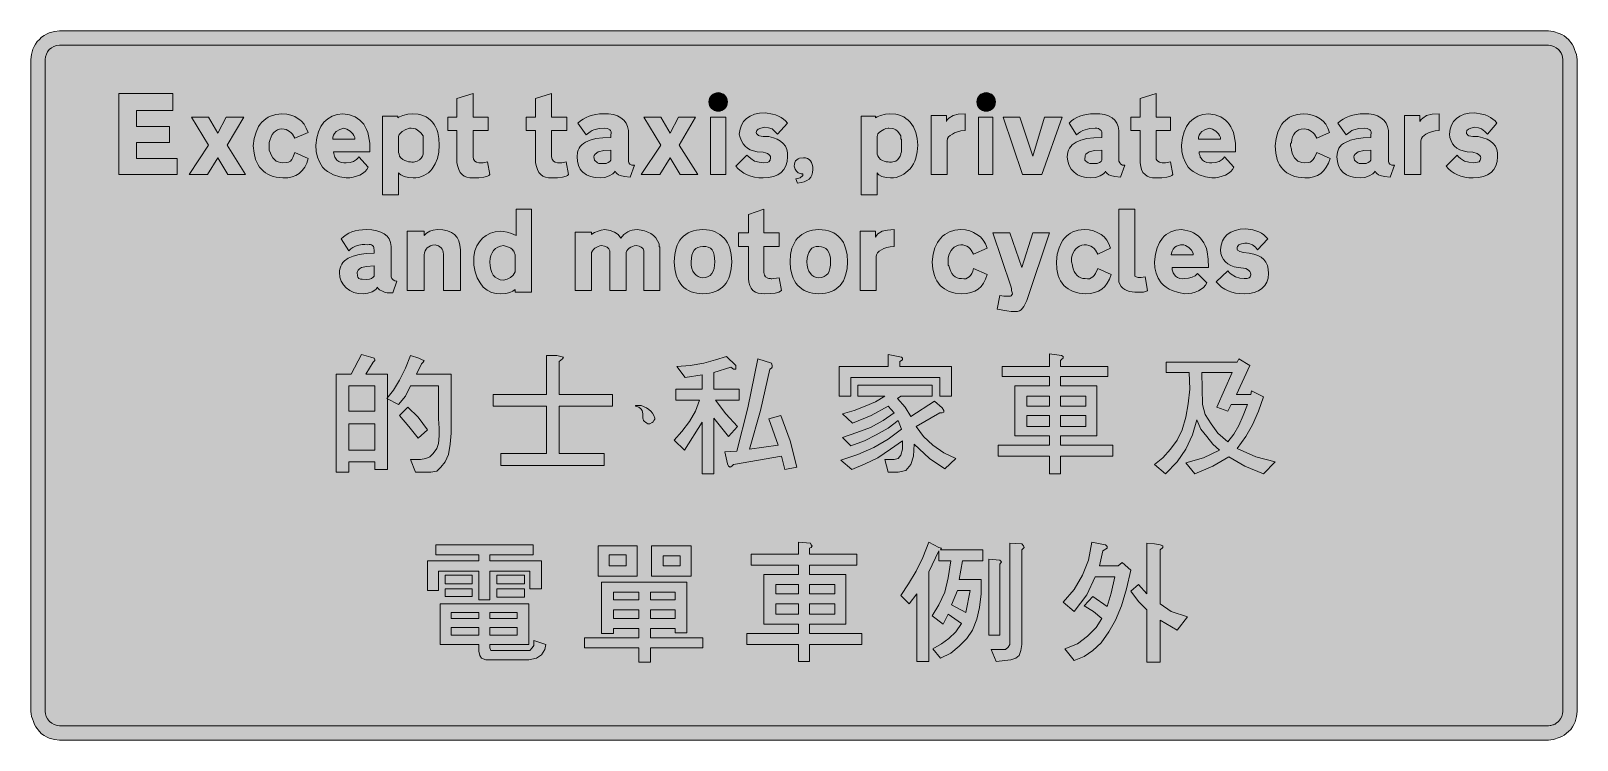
# Model space of a CAD drawing. Header units: metres. Extents: x 10 to 559, y 11 to 263.
import ezdxf

# ---------------------------------------------------------------- set-up
doc = ezdxf.new("R2010")
doc.units = ezdxf.units.M
doc.layers.add('FILL_BLACK_000000', color=7, linetype='Continuous', true_color=0x000000)
doc.layers.add('FILL_WHITE_FFFFFF', color=7, linetype='Continuous', true_color=0xffffff)

msp = doc.modelspace()

# ---------------------------------------------------------------- hatches: boundary and pattern name
at = {"layer": 'FILL_BLACK_000000', "true_color": 0x000000}
h = msp.add_hatch(color=7, dxfattribs=at)
h.dxf.hatch_style = 1
h.paths.add_polyline_path([(549.45, 262.5), (550.39, 262.33), (552.45, 261.66), (553.35, 261.33), (554.21, 260.83), (555.75, 259.56), (557.02, 257.87), (557.52, 256.99), (557.85, 255.96), (558.24, 255.06), (558.52, 254.16), (558.69, 253.26), (558.75, 252.36), (558.75, 21.06), (558.58, 19.22), (558.04, 17.35), (557.62, 16.43), (557.1, 15.53), (556.48, 14.67), (555.75, 13.86), (554.21, 12.58), (553.35, 12.09), (552.45, 11.76), (550.39, 11.08), (549.45, 10.92), (548.55, 10.86), (20.25, 10.86), (18.41, 11.03), (16.54, 11.57), (15.62, 11.99), (14.72, 12.51), (13.86, 13.13), (13.05, 13.86), (11.78, 15.55), (11.28, 16.43), (10.95, 17.46), (10.56, 18.36), (10.27, 19.26), (10.11, 20.16), (10.05, 21.06), (10.05, 252.36), (10.22, 254.2), (10.76, 256.07), (11.18, 256.99), (11.7, 257.89), (12.32, 258.75), (13.05, 259.56), (13.86, 260.29), (14.72, 260.91), (15.62, 261.43), (16.54, 261.85), (18.41, 262.39), (20.25, 262.56), (548.55, 262.56), (549.45, 262.5)])
h.paths.add_polyline_path([(18.19, 257.04), (17.32, 256.56), (16.57, 255.92), (15.97, 255.16), (15.52, 254.3), (15.25, 253.35), (15.15, 252.36), (15.15, 21.06), (15.19, 20.16), (15.45, 19.26), (15.94, 18.36), (16.65, 17.46), (17.42, 16.85), (18.34, 16.37), (19.31, 16.07), (20.25, 15.96), (548.55, 15.96), (549.49, 16.07), (550.46, 16.37), (551.38, 16.85), (552.15, 17.46), (552.89, 18.36), (553.35, 19.26), (553.58, 20.16), (553.65, 21.06), (553.65, 252.36), (553.61, 253.26), (553.35, 254.16), (552.86, 255.06), (552.15, 255.96), (551.38, 256.57), (550.46, 257.05), (549.49, 257.35), (548.55, 257.46), (20.25, 257.46), (19.17, 257.35), (18.19, 257.04)], flags=16)
h = msp.add_hatch(color=7, dxfattribs=at)
h.dxf.hatch_style = 1
h.paths.add_polyline_path([(47.55, 217.26), (61.95, 217.26), (61.95, 211.56), (41.25, 211.56), (41.25, 240.36), (60.45, 240.36), (60.45, 234.36), (47.55, 234.36), (47.55, 228.66), (59.25, 228.66), (59.25, 222.96), (47.55, 222.96), (47.55, 217.26)])
h = msp.add_hatch(color=7, dxfattribs=at)
h.dxf.hatch_style = 1
h.paths.add_polyline_path([(172.35, 231.96), (172.35, 227.16), (166.95, 227.16), (166.95, 217.86), (167.14, 217), (167.55, 216.36), (168.19, 215.95), (169.05, 215.76), (170.55, 215.76), (172.05, 216.06), (172.95, 211.56), (172.56, 211.25), (172.05, 210.99), (170.74, 210.62), (169.03, 210.42), (166.95, 210.36), (165.83, 210.42), (164.77, 210.62), (163.83, 210.99), (163.05, 211.56), (162.43, 212.34), (161.92, 213.32), (161.53, 214.47), (161.25, 215.76), (161.25, 227.16), (157.95, 227.16), (157.95, 231.96), (161.25, 231.96), (161.25, 238.56), (166.95, 240.36), (166.95, 231.96), (172.35, 231.96)])
h = msp.add_hatch(color=7, dxfattribs=at)
h.dxf.hatch_style = 1
h.paths.add_polyline_path([(200.25, 231.96), (200.25, 227.16), (194.85, 227.16), (194.85, 217.86), (195.04, 217), (195.45, 216.36), (196.09, 215.95), (196.95, 215.76), (198.45, 215.76), (199.95, 216.06), (200.85, 211.56), (200.46, 211.25), (199.95, 210.99), (198.64, 210.62), (196.93, 210.42), (194.85, 210.36), (193.73, 210.42), (192.67, 210.62), (191.73, 210.99), (190.95, 211.56), (190.33, 212.34), (189.82, 213.32), (189.43, 214.47), (189.15, 215.76), (189.15, 227.16), (185.85, 227.16), (185.85, 231.96), (189.15, 231.96), (189.15, 238.56), (194.85, 240.36), (194.85, 231.96), (200.25, 231.96)])
h = msp.add_hatch(color=7, dxfattribs=at)
h.dxf.hatch_style = 1
h.paths.add_polyline_path([(257.18, 236.7), (256.99, 236.08), (256.68, 235.52), (256.27, 235.03), (255.79, 234.63), (255.22, 234.32), (254.61, 234.13), (253.95, 234.06), (253.29, 234.13), (252.67, 234.32), (252.11, 234.63), (251.62, 235.03), (251.22, 235.52), (250.91, 236.08), (250.72, 236.7), (250.65, 237.36), (250.72, 238.02), (250.91, 238.63), (251.22, 239.2), (251.62, 239.68), (252.11, 240.09), (252.67, 240.4), (253.29, 240.59), (253.95, 240.66), (254.61, 240.59), (255.22, 240.4), (255.79, 240.09), (256.27, 239.68), (256.68, 239.2), (256.99, 238.63), (257.18, 238.02), (257.25, 237.36), (257.18, 236.7)])
h = msp.add_hatch(color=7, dxfattribs=at)
h.dxf.hatch_style = 1
h.paths.add_polyline_path([(352.28, 236.7), (352.09, 236.08), (351.78, 235.52), (351.37, 235.03), (350.89, 234.63), (350.32, 234.32), (349.71, 234.13), (349.05, 234.06), (348.39, 234.13), (347.77, 234.32), (347.21, 234.63), (346.73, 235.03), (346.32, 235.52), (346.01, 236.08), (345.82, 236.7), (345.75, 237.36), (345.82, 238.02), (346.01, 238.63), (346.32, 239.2), (346.73, 239.68), (347.21, 240.09), (347.77, 240.4), (348.39, 240.59), (349.05, 240.66), (349.71, 240.59), (350.32, 240.4), (350.89, 240.09), (351.37, 239.68), (351.78, 239.2), (352.09, 238.63), (352.28, 238.02), (352.35, 237.36), (352.28, 236.7)])
h = msp.add_hatch(color=7, dxfattribs=at)
h.dxf.hatch_style = 1
h.paths.add_polyline_path([(414.45, 231.96), (414.45, 227.16), (409.35, 227.16), (409.35, 217.86), (409.42, 217), (409.6, 216.64), (409.95, 216.36), (410.59, 215.95), (411.45, 215.76), (412.65, 215.76), (414.45, 216.06), (415.35, 211.56), (414.96, 211.25), (414.45, 210.99), (413.14, 210.62), (411.43, 210.42), (409.35, 210.36), (408.11, 210.42), (407.06, 210.62), (406.19, 210.99), (405.45, 211.56), (404.7, 212.34), (404.21, 213.32), (403.89, 214.47), (403.65, 215.76), (403.65, 227.16), (400.35, 227.16), (400.35, 231.96), (403.65, 231.96), (403.65, 238.56), (409.35, 240.36), (409.35, 231.96), (414.45, 231.96)])
h = msp.add_hatch(color=7, dxfattribs=at)
h.dxf.hatch_style = 1
h.paths.add_polyline_path([(85.65, 231.96), (79.65, 222.06), (86.25, 211.56), (79.95, 211.56), (76.35, 217.56), (72.75, 211.56), (66.15, 211.56), (73.05, 222.06), (67.05, 231.96), (73.05, 231.96), (76.35, 226.26), (79.35, 231.96), (85.65, 231.96)])
h = msp.add_hatch(color=7, dxfattribs=at)
h.dxf.hatch_style = 1
h.paths.add_polyline_path([(100.84, 233.05), (102.34, 232.71), (103.66, 232.15), (104.85, 231.36), (105.48, 230.98), (106.05, 230.53), (106.99, 229.41), (107.76, 228.07), (108.45, 226.56), (103.65, 224.46), (102.86, 225.86), (102.38, 226.43), (101.85, 226.9), (101.26, 227.27), (100.61, 227.54), (99.91, 227.7), (99.15, 227.76), (98.29, 227.68), (97.52, 227.43), (96.83, 227.03), (96.22, 226.48), (95.7, 225.8), (95.27, 224.98), (94.92, 224.03), (94.65, 222.96), (94.65, 221.76), (94.65, 220.56), (94.65, 220.26), (95.02, 219.21), (95.44, 218.29), (95.93, 217.52), (96.49, 216.88), (97.11, 216.39), (97.81, 216.04), (98.59, 215.83), (99.45, 215.76), (100.8, 215.83), (101.48, 216.01), (102.15, 216.36), (102.6, 216.91), (103.01, 217.63), (103.65, 219.36), (108.45, 217.26), (107.92, 215.59), (107.21, 214.16), (106.34, 212.97), (105.3, 212.01), (104.09, 211.28), (102.71, 210.76), (101.17, 210.46), (99.45, 210.36), (97.12, 210.64), (96.06, 210.91), (95.07, 211.26), (94.15, 211.69), (93.31, 212.2), (92.54, 212.8), (91.84, 213.47), (91.21, 214.23), (90.66, 215.07), (90.19, 215.99), (89.79, 216.98), (89.22, 219.22), (88.95, 221.76), (89.31, 224.39), (89.95, 226.66), (90.86, 228.58), (91.41, 229.41), (92.02, 230.16), (92.7, 230.82), (93.44, 231.4), (94.25, 231.89), (95.11, 232.31), (97.01, 232.89), (99.15, 233.16), (100.84, 233.05)])
h = msp.add_hatch(color=7, dxfattribs=at)
h.dxf.hatch_style = 1
h.paths.add_polyline_path([(117.49, 219.02), (117.75, 218.16), (117.85, 217.76), (118.09, 217.41), (118.65, 216.66), (119.38, 216.22), (120.19, 215.87), (121.05, 215.69), (121.95, 215.76), (123.29, 215.88), (124.54, 216.25), (125.62, 216.9), (126.07, 217.34), (126.45, 217.86), (129.75, 214.26), (129.29, 213.4), (128.62, 212.64), (127.76, 211.97), (126.75, 211.41), (125.63, 210.96), (124.43, 210.63), (123.2, 210.43), (121.95, 210.36), (119.67, 210.76), (117.41, 211.52), (116.34, 212.05), (115.33, 212.68), (114.39, 213.42), (113.55, 214.26), (112.54, 215.9), (111.79, 217.71), (111.31, 219.74), (111.15, 222.06), (111.5, 224.59), (112.1, 226.79), (112.95, 228.66), (114.04, 230.2), (115.37, 231.41), (116.93, 232.31), (118.73, 232.89), (120.75, 233.16), (123.07, 232.76), (124.11, 232.44), (125.08, 232.02), (125.96, 231.52), (126.77, 230.92), (127.49, 230.23), (128.14, 229.45), (128.7, 228.57), (129.18, 227.6), (129.59, 226.53), (129.9, 225.36), (130.29, 222.71), (130.35, 219.66), (117.45, 219.66), (117.49, 219.02)])
h.paths.add_polyline_path([(124.95, 224.46), (124.95, 224.76), (124.67, 225.41), (124.3, 225.99), (123.34, 226.97), (122.21, 227.67), (121.05, 228.06), (119.7, 227.57), (118.35, 226.86), (117.78, 226.18), (117.41, 225.51), (117.21, 224.83), (117.15, 224.16), (124.95, 224.16), (124.95, 224.46)], flags=16)
h = msp.add_hatch(color=7, dxfattribs=at)
h.dxf.hatch_style = 1
h.paths.add_polyline_path([(142.05, 232.56), (143.81, 232.97), (145.35, 233.16), (147.49, 232.99), (148.47, 232.76), (149.4, 232.45), (150.27, 232.03), (151.09, 231.51), (151.85, 230.89), (152.55, 230.16), (153.17, 229.34), (153.68, 228.47), (154.1, 227.54), (154.42, 226.56), (154.83, 224.42), (154.95, 222.06), (154.78, 219.58), (154.3, 217.32), (153.51, 215.33), (152.44, 213.62), (151.8, 212.89), (151.1, 212.24), (150.33, 211.68), (149.51, 211.22), (148.62, 210.85), (147.69, 210.58), (146.69, 210.42), (145.65, 210.36), (144.05, 210.51), (142.54, 210.92), (141.3, 211.5), (140.86, 211.82), (140.55, 212.16), (140.55, 204.36), (134.85, 204.36), (134.85, 232.26), (140.25, 232.26), (140.25, 231.66), (140.4, 231.88), (140.81, 232.11), (142.05, 232.56)])
h.paths.add_polyline_path([(145.84, 215.98), (147.15, 216.36), (147.94, 216.86), (148.54, 217.45), (148.96, 218.09), (149.25, 218.76), (149.25, 219.06), (149.25, 219.66), (149.25, 224.16), (149.25, 225.06), (149.25, 225.36), (148.42, 226.41), (147.15, 227.46), (146.53, 227.81), (145.99, 227.98), (145.05, 228.06), (144.75, 228.06), (144.45, 228.06), (143.08, 227.63), (141.82, 226.9), (140.91, 225.99), (140.64, 225.52), (140.55, 225.06), (140.55, 219.36), (140.7, 218.87), (140.85, 218.16), (141.34, 217.56), (142.05, 216.96), (142.72, 216.57), (143.4, 216.28), (144.07, 216.12), (144.75, 216.06), (145.25, 215.94), (145.84, 215.98)], flags=16)
h = msp.add_hatch(color=7, dxfattribs=at)
h.dxf.hatch_style = 1
h.paths.add_polyline_path([(220.72, 210.85), (219.15, 211.26), (218.53, 211.54), (218.02, 211.9), (217.63, 212.31), (217.35, 212.76), (217.03, 212.31), (216.55, 211.88), (215.25, 211.11), (213.72, 210.57), (212.25, 210.36), (210.34, 210.48), (208.65, 210.85), (207.19, 211.5), (205.95, 212.46), (205.43, 212.95), (204.99, 213.51), (204.34, 214.82), (203.97, 216.3), (203.85, 217.86), (204.03, 219.53), (204.26, 220.28), (204.59, 220.96), (205, 221.59), (205.51, 222.15), (206.11, 222.66), (206.81, 223.11), (208.49, 223.84), (210.56, 224.36), (213.01, 224.66), (215.85, 224.76), (215.85, 225.66), (215.97, 226.28), (215.92, 226.78), (215.77, 227.18), (215.55, 227.46), (214.61, 227.87), (213.45, 228.06), (211.65, 227.87), (209.85, 227.46), (209.17, 227.18), (208.5, 226.78), (207.15, 225.66), (204.15, 229.86), (205.08, 230.6), (206.06, 231.26), (207.1, 231.83), (208.2, 232.3), (209.35, 232.67), (210.56, 232.94), (211.83, 233.1), (213.15, 233.16), (215.06, 233.09), (216.75, 232.86), (218.21, 232.4), (219.45, 231.66), (220.46, 230.87), (221.25, 229.86), (221.81, 228.62), (222.15, 227.16), (222.15, 216.36), (222.27, 215.75), (222.64, 215.27), (223.29, 214.97), (224.25, 214.86), (222.75, 210.66), (220.72, 210.85)])
h.paths.add_polyline_path([(210.07, 216.73), (210.36, 216.34), (210.75, 216.06), (211.08, 215.71), (211.61, 215.53), (213.15, 215.46), (214.16, 215.56), (214.95, 215.83), (215.51, 216.22), (215.85, 216.66), (215.85, 220.26), (213.37, 220.07), (211.35, 219.66), (210.26, 218.76), (209.96, 218.31), (209.85, 217.86), (209.91, 217.24), (210.07, 216.73)], flags=16)
h = msp.add_hatch(color=7, dxfattribs=at)
h.dxf.hatch_style = 1
h.paths.add_polyline_path([(245.85, 231.96), (240.15, 222.06), (246.75, 211.56), (240.45, 211.56), (236.85, 217.56), (233.25, 211.56), (226.65, 211.56), (233.55, 222.06), (227.55, 231.96), (233.55, 231.96), (236.85, 226.26), (239.85, 231.96), (245.85, 231.96)])
h = msp.add_hatch(color=7, dxfattribs=at)
h.dxf.hatch_style = 1
h.paths.add_polyline_path([(251.25, 211.56), (251.25, 231.96), (256.65, 231.96), (256.65, 211.56), (251.25, 211.56)])
h = msp.add_hatch(color=7, dxfattribs=at)
h.dxf.hatch_style = 1
h.paths.add_polyline_path([(278.41, 216.16), (277.99, 214.66), (277.3, 213.38), (276.34, 212.31), (275.11, 211.47), (273.61, 210.86), (271.86, 210.49), (269.85, 210.36), (268.32, 210.43), (266.87, 210.64), (265.52, 210.98), (264.26, 211.45), (263.1, 212.04), (262.05, 212.76), (261.09, 213.6), (260.25, 214.56), (264.15, 218.46), (265.5, 217.3), (266.85, 216.36), (268.5, 215.95), (270.15, 215.76), (271.27, 215.91), (271.95, 216.06), (272.36, 216.7), (272.55, 217.56), (272.48, 217.99), (272.26, 218.39), (271.9, 218.75), (271.39, 219.06), (270.72, 219.31), (269.89, 219.5), (267.75, 219.66), (266.47, 219.96), (265.33, 220.39), (264.33, 220.97), (263.47, 221.68), (262.76, 222.54), (262.18, 223.54), (261.75, 224.68), (261.45, 225.96), (261.69, 227.66), (262.19, 229.16), (262.94, 230.44), (263.96, 231.51), (265.25, 232.35), (266.81, 232.96), (268.64, 233.33), (270.75, 233.46), (273.23, 233.07), (274.33, 232.74), (275.32, 232.33), (276.24, 231.84), (277.08, 231.27), (277.85, 230.61), (278.55, 229.86), (274.95, 225.96), (273.15, 227.76), (271.8, 228.17), (270.45, 228.36), (269.1, 228.08), (268.16, 227.68), (267.62, 227.18), (267.45, 226.56), (267.49, 226.15), (267.58, 226.01), (267.75, 225.96), (268.09, 225.55), (268.3, 225.41), (268.65, 225.36), (269.21, 225.19), (269.96, 225.1), (271.95, 225.06), (273.54, 224.65), (274.92, 224.1), (276.09, 223.41), (277.05, 222.58), (277.78, 221.61), (278.28, 220.5), (278.54, 219.25), (278.55, 217.86), (278.41, 216.16)])
h = msp.add_hatch(color=7, dxfattribs=at)
h.dxf.hatch_style = 1
h.paths.add_polyline_path([(313.31, 232.97), (314.85, 233.16), (316.99, 232.99), (317.97, 232.76), (318.9, 232.45), (319.77, 232.03), (320.59, 231.51), (321.35, 230.89), (322.05, 230.16), (322.68, 229.34), (323.23, 228.47), (324.07, 226.56), (324.58, 224.42), (324.75, 222.06), (324.58, 219.65), (324.07, 217.41), (323.7, 216.37), (323.23, 215.39), (322.68, 214.49), (322.05, 213.66), (320.59, 212.26), (319.79, 211.69), (318.94, 211.22), (318.05, 210.85), (317.11, 210.58), (316.15, 210.42), (315.15, 210.36), (313.56, 210.51), (312.07, 210.92), (310.93, 211.5), (310.56, 211.82), (310.35, 212.16), (310.35, 204.36), (304.65, 204.36), (304.65, 232.26), (309.75, 232.26), (309.75, 231.66), (310.42, 232.11), (311.55, 232.56), (313.31, 232.97)])
h.paths.add_polyline_path([(315.49, 215.98), (316.95, 216.36), (317.57, 216.86), (318.07, 217.45), (318.47, 218.09), (318.75, 218.76), (318.75, 219.06), (319.05, 219.66), (319.05, 224.16), (318.75, 224.16), (318.75, 225.06), (318.75, 225.36), (318.07, 226.41), (317.57, 226.96), (316.95, 227.46), (316.28, 227.81), (315.64, 227.98), (314.55, 228.06), (314.25, 228.06), (313.48, 227.89), (312.75, 227.63), (311.51, 226.9), (311.03, 226.46), (310.66, 225.99), (310.43, 225.52), (310.35, 225.06), (310.35, 219.36), (310.41, 218.86), (310.61, 218.27), (310.98, 217.63), (311.55, 216.96), (312.22, 216.57), (312.9, 216.28), (313.57, 216.12), (314.25, 216.06), (314.8, 215.94), (315.49, 215.98)], flags=16)
h = msp.add_hatch(color=7, dxfattribs=at)
h.dxf.hatch_style = 1
h.paths.add_polyline_path([(329.55, 232.56), (334.95, 232.56), (334.95, 230.46), (335.28, 231.08), (335.81, 231.62), (337.35, 232.56), (339.11, 232.97), (341.55, 233.16), (341.55, 227.16), (340.09, 227.06), (338.85, 226.78), (337.84, 226.4), (337.05, 225.96), (336.26, 225.5), (335.7, 224.98), (335.36, 224.36), (335.25, 223.56), (335.25, 211.56), (329.55, 211.56), (329.55, 232.56)])
h = msp.add_hatch(color=7, dxfattribs=at)
h.dxf.hatch_style = 1
h.paths.add_polyline_path([(346.35, 211.56), (346.35, 231.96), (351.45, 231.96), (351.45, 211.56), (346.35, 211.56)])
h = msp.add_hatch(color=7, dxfattribs=at)
h.dxf.hatch_style = 1
h.paths.add_polyline_path([(355.05, 231.96), (361.05, 231.96), (365.55, 218.16), (369.75, 231.96), (376.05, 231.96), (368.85, 211.56), (365.55, 211.56), (361.95, 211.56), (355.05, 231.96)])
h = msp.add_hatch(color=7, dxfattribs=at)
h.dxf.hatch_style = 1
h.paths.add_polyline_path([(394.72, 210.85), (393.15, 211.26), (392.53, 211.54), (392.02, 211.9), (391.63, 212.31), (391.35, 212.76), (391.13, 212.31), (390.72, 211.88), (389.47, 211.11), (387.89, 210.57), (386.25, 210.36), (384.51, 210.48), (382.91, 210.85), (381.48, 211.5), (380.25, 212.46), (379.24, 213.51), (378.49, 214.82), (378.01, 216.3), (377.85, 217.86), (377.9, 218.73), (378.05, 219.53), (378.29, 220.28), (378.63, 220.96), (379.07, 221.59), (379.61, 222.15), (380.24, 222.66), (380.96, 223.11), (382.7, 223.84), (384.81, 224.36), (387.3, 224.66), (390.15, 224.76), (390.15, 225.66), (390.07, 226.78), (389.9, 227.18), (389.55, 227.46), (388.87, 227.87), (388.37, 228.01), (387.75, 228.06), (385.84, 227.87), (384.15, 227.46), (383.3, 227.18), (382.54, 226.78), (381.83, 226.28), (381.15, 225.66), (378.45, 229.86), (379.28, 230.6), (380.19, 231.26), (381.19, 231.83), (382.28, 232.3), (383.44, 232.67), (384.69, 232.94), (386.03, 233.1), (387.45, 233.16), (389.36, 233.09), (391.05, 232.86), (392.51, 232.4), (393.75, 231.66), (394.72, 230.87), (395.4, 229.86), (395.86, 228.62), (396.15, 227.16), (396.15, 216.36), (396.44, 215.75), (396.86, 215.27), (397.46, 214.97), (398.25, 214.86), (396.75, 210.66), (394.72, 210.85)])
h.paths.add_polyline_path([(384.11, 216.73), (384.36, 216.34), (384.75, 216.06), (385.26, 215.71), (385.87, 215.53), (387.45, 215.46), (388.46, 215.56), (389.25, 215.83), (389.81, 216.22), (390.15, 216.66), (390.15, 220.26), (387.45, 220.07), (385.65, 219.66), (384.91, 219.21), (384.45, 218.76), (384.22, 218.31), (384.15, 217.86), (384.03, 217.24), (384.11, 216.73)], flags=16)
h = msp.add_hatch(color=7, dxfattribs=at)
h.dxf.hatch_style = 1
h.paths.add_polyline_path([(424.69, 219.02), (424.95, 218.16), (425.05, 217.76), (425.29, 217.41), (425.85, 216.66), (426.58, 216.22), (427.39, 215.87), (428.25, 215.69), (429.15, 215.76), (430.49, 215.88), (431.74, 216.25), (432.82, 216.9), (433.27, 217.34), (433.65, 217.86), (436.95, 214.26), (436.49, 213.4), (435.82, 212.64), (434.96, 211.97), (433.95, 211.41), (432.83, 210.96), (431.63, 210.63), (430.4, 210.43), (429.15, 210.36), (426.87, 210.76), (424.61, 211.52), (423.54, 212.05), (422.53, 212.68), (421.59, 213.42), (420.75, 214.26), (419.74, 215.9), (418.99, 217.71), (418.51, 219.74), (418.35, 222.06), (418.7, 224.59), (419.3, 226.79), (420.15, 228.66), (421.24, 230.2), (422.57, 231.41), (424.13, 232.31), (425.93, 232.89), (427.95, 233.16), (430.27, 232.76), (431.31, 232.44), (432.28, 232.02), (433.16, 231.52), (433.97, 230.92), (434.69, 230.23), (435.34, 229.45), (435.9, 228.57), (436.38, 227.6), (436.79, 226.53), (437.1, 225.36), (437.49, 222.71), (437.55, 219.66), (424.65, 219.66), (424.69, 219.02)])
h.paths.add_polyline_path([(432.15, 224.46), (432.15, 224.76), (431.87, 225.41), (431.5, 225.99), (430.54, 226.97), (429.41, 227.67), (428.25, 228.06), (426.9, 227.57), (425.55, 226.86), (424.98, 226.18), (424.61, 225.51), (424.41, 224.83), (424.35, 224.16), (432.15, 224.16), (432.15, 224.46)], flags=16)
h = msp.add_hatch(color=7, dxfattribs=at)
h.dxf.hatch_style = 1
h.paths.add_polyline_path([(463.25, 233.05), (464.77, 232.71), (466.19, 232.15), (467.55, 231.36), (468.61, 230.53), (469.54, 229.41), (470.29, 228.07), (470.85, 226.56), (466.35, 224.46), (465.56, 225.86), (465.08, 226.43), (464.55, 226.9), (463.96, 227.27), (463.31, 227.54), (462.61, 227.7), (461.85, 227.76), (460.89, 227.68), (460.05, 227.43), (459.32, 227.03), (458.7, 226.48), (458.19, 225.8), (457.8, 224.98), (457.52, 224.03), (457.35, 222.96), (457.09, 222.47), (457.05, 221.76), (457.35, 220.56), (457.35, 220.26), (457.63, 219.21), (458.01, 218.29), (458.48, 217.52), (459.04, 216.88), (459.66, 216.39), (460.35, 216.04), (461.08, 215.83), (461.85, 215.76), (463.42, 215.83), (464.04, 216.01), (464.55, 216.36), (465.13, 216.91), (465.56, 217.63), (466.35, 219.36), (471.15, 217.26), (470.52, 215.59), (469.74, 214.16), (468.83, 212.97), (467.77, 212.01), (466.58, 211.28), (465.24, 210.76), (463.77, 210.46), (462.15, 210.36), (459.72, 210.64), (458.62, 210.91), (457.6, 211.26), (456.66, 211.69), (455.8, 212.2), (455.01, 212.8), (454.31, 213.47), (453.69, 214.23), (453.15, 215.07), (452.7, 215.99), (452.32, 216.98), (451.82, 219.22), (451.65, 221.76), (452, 224.39), (452.61, 226.66), (453.46, 228.58), (453.99, 229.41), (454.57, 230.16), (455.23, 230.82), (455.94, 231.4), (456.72, 231.89), (457.56, 232.31), (459.43, 232.89), (461.55, 233.16), (463.25, 233.05)])
h = msp.add_hatch(color=7, dxfattribs=at)
h.dxf.hatch_style = 1
h.paths.add_polyline_path([(490.42, 210.85), (488.85, 211.26), (488.23, 211.54), (487.72, 211.9), (487.33, 212.31), (487.05, 212.76), (486.73, 212.31), (486.25, 211.88), (484.95, 211.11), (483.42, 210.57), (481.95, 210.36), (480.04, 210.49), (478.36, 210.86), (476.92, 211.47), (475.73, 212.31), (474.78, 213.38), (474.1, 214.66), (473.69, 216.16), (473.55, 217.86), (473.72, 219.54), (473.95, 220.29), (474.26, 220.97), (474.68, 221.58), (475.2, 222.12), (475.82, 222.58), (476.55, 222.96), (478.29, 223.75), (480.38, 224.31), (482.79, 224.65), (485.55, 224.76), (485.55, 225.66), (485.67, 226.28), (485.62, 226.78), (485.47, 227.18), (485.25, 227.46), (484.31, 227.87), (483.15, 228.06), (481.35, 227.87), (479.55, 227.46), (478.87, 227.18), (478.2, 226.78), (476.85, 225.66), (473.85, 229.86), (474.78, 230.6), (475.77, 231.26), (476.82, 231.83), (477.94, 232.3), (479.13, 232.67), (480.39, 232.94), (481.73, 233.1), (483.15, 233.16), (484.89, 233.09), (486.49, 232.86), (487.92, 232.4), (489.15, 231.66), (490.16, 230.87), (490.95, 229.86), (491.51, 228.62), (491.85, 227.16), (491.85, 216.36), (491.97, 215.75), (492.34, 215.27), (492.99, 214.97), (493.95, 214.86), (492.45, 210.66), (490.42, 210.85)])
h.paths.add_polyline_path([(479.77, 216.73), (480.06, 216.34), (480.45, 216.06), (480.91, 215.71), (481.43, 215.53), (482.85, 215.46), (483.86, 215.56), (484.65, 215.83), (485.21, 216.22), (485.55, 216.66), (485.55, 220.26), (483.07, 220.07), (481.05, 219.66), (479.96, 218.76), (479.66, 218.31), (479.55, 217.86), (479.61, 217.24), (479.77, 216.73)], flags=16)
h = msp.add_hatch(color=7, dxfattribs=at)
h.dxf.hatch_style = 1
h.paths.add_polyline_path([(497.55, 232.56), (502.95, 232.56), (502.95, 230.46), (503.45, 231.08), (504.04, 231.62), (505.35, 232.56), (507.37, 232.97), (509.85, 233.16), (509.85, 227.16), (508.38, 227.06), (507.11, 226.78), (506.01, 226.4), (505.05, 225.96), (504.43, 225.5), (503.93, 224.98), (503.53, 224.36), (503.25, 223.56), (503.25, 211.56), (497.55, 211.56), (497.55, 232.56)])
h = msp.add_hatch(color=7, dxfattribs=at)
h.dxf.hatch_style = 1
h.paths.add_polyline_path([(530.4, 216.16), (529.95, 214.66), (529.22, 213.38), (528.22, 212.31), (526.98, 211.47), (525.49, 210.86), (523.77, 210.49), (521.85, 210.36), (520.32, 210.43), (518.87, 210.64), (517.52, 210.98), (516.26, 211.45), (515.1, 212.04), (514.05, 212.76), (513.09, 213.6), (512.25, 214.56), (516.15, 218.46), (516.7, 217.84), (517.39, 217.3), (518.85, 216.36), (520.39, 215.95), (522.15, 215.76), (523.95, 216.06), (524.36, 216.7), (524.55, 217.56), (524.47, 217.99), (524.22, 218.39), (523.82, 218.75), (523.27, 219.06), (521.77, 219.5), (519.75, 219.66), (518.37, 219.96), (517.16, 220.39), (516.12, 220.97), (515.25, 221.68), (514.55, 222.54), (514.01, 223.54), (513.65, 224.68), (513.45, 225.96), (513.69, 227.66), (514.18, 229.16), (514.93, 230.44), (515.92, 231.51), (517.18, 232.35), (518.68, 232.96), (520.44, 233.33), (522.45, 233.46), (524.98, 233.07), (526.1, 232.74), (527.14, 232.33), (528.07, 231.84), (528.9, 231.27), (529.63, 230.61), (530.25, 229.86), (526.95, 225.96), (526.01, 226.86), (524.85, 227.76), (523.76, 228.17), (522.45, 228.36), (521.1, 228.08), (520.16, 227.68), (519.62, 227.18), (519.45, 226.56), (519.45, 226.26), (519.49, 226), (519.75, 225.96), (519.94, 225.55), (520.35, 225.36), (521.77, 225.1), (523.65, 225.06), (525.34, 224.65), (526.8, 224.1), (528.02, 223.41), (529.01, 222.58), (529.76, 221.61), (530.27, 220.5), (530.54, 219.25), (530.55, 217.86), (530.4, 216.16)])
h = msp.add_hatch(color=7, dxfattribs=at)
h.dxf.hatch_style = 1
h.paths.add_polyline_path([(287.47, 212.3), (287.21, 211.39), (286.79, 210.6), (286.2, 209.95), (285.44, 209.42), (284.51, 209.01), (283.42, 208.73), (282.15, 208.56), (281.55, 210.06), (283.05, 210.36), (283.95, 211.26), (283.95, 211.86), (283.35, 211.86), (282.38, 212.2), (281.7, 212.76), (281.24, 213.55), (280.95, 214.56), (281.01, 215.29), (281.17, 215.91), (281.44, 216.43), (281.81, 216.85), (282.28, 217.16), (282.85, 217.39), (284.25, 217.56), (284.99, 217.49), (285.65, 217.28), (286.22, 216.94), (286.69, 216.47), (287.06, 215.88), (287.33, 215.16), (287.49, 214.32), (287.55, 213.36), (287.47, 212.3)])
h = msp.add_hatch(color=7, dxfattribs=at)
h.dxf.hatch_style = 1
h.paths.add_polyline_path([(187.65, 199.26), (187.65, 169.86), (181.95, 169.86), (181.95, 170.76), (181.11, 170.15), (179.96, 169.67), (178.53, 169.37), (176.85, 169.26), (175.1, 169.33), (173.45, 169.76), (171.94, 170.54), (170.59, 171.66), (169.42, 173.12), (168.45, 174.91), (167.72, 177.03), (167.25, 179.46), (167.25, 180.06), (167.25, 182.16), (167.25, 182.46), (167.62, 184.47), (168.28, 186.23), (169.19, 187.73), (170.32, 188.98), (171.66, 189.98), (173.16, 190.73), (174.8, 191.22), (176.55, 191.46), (177.74, 191.39), (179.06, 191.16), (180.56, 190.7), (182.25, 189.96), (182.25, 199.26), (187.65, 199.26)])
h.paths.add_polyline_path([(181.91, 183.13), (181.82, 183.43), (181.65, 183.66), (181.6, 184.05), (181.46, 184.33), (181.27, 184.5), (181.05, 184.56), (181.05, 184.86), (180.32, 185.43), (179.51, 185.83), (177.75, 186.36), (176.68, 186.16), (175.73, 185.81), (174.91, 185.29), (174.22, 184.63), (173.68, 183.83), (173.28, 182.9), (173.03, 181.84), (172.95, 180.66), (173.02, 179.18), (173.24, 177.9), (173.6, 176.81), (174.11, 175.9), (174.78, 175.17), (175.61, 174.63), (176.6, 174.26), (177.75, 174.06), (179.04, 174.4), (180.19, 175), (181.17, 175.87), (181.95, 177.06), (181.95, 182.16), (181.91, 183.13)], flags=16)
h = msp.add_hatch(color=7, dxfattribs=at)
h.dxf.hatch_style = 1
h.paths.add_polyline_path([(275.55, 190.86), (275.55, 186.06), (270.15, 186.06), (270.15, 176.76), (270.34, 175.9), (270.75, 175.26), (271.54, 174.85), (271.97, 174.71), (272.55, 174.66), (272.78, 174.53), (273.04, 174.55), (273.75, 174.66), (275.55, 174.96), (276.45, 170.46), (275.43, 169.89), (274.12, 169.52), (272.48, 169.32), (270.45, 169.26), (269.2, 169.32), (268.12, 169.52), (267.16, 169.89), (266.25, 170.46), (265.64, 171.24), (265.16, 172.22), (264.86, 173.37), (264.75, 174.66), (264.75, 186.06), (261.15, 186.06), (261.15, 190.86), (264.75, 190.86), (264.75, 197.46), (270.15, 199.26), (270.15, 190.86), (275.55, 190.86)])
h = msp.add_hatch(color=7, dxfattribs=at)
h.dxf.hatch_style = 1
h.paths.add_polyline_path([(401.85, 176.46), (401.85, 175.86), (401.85, 175.56), (402.24, 175.22), (402.97, 175.07), (404.04, 175.1), (405.45, 175.26), (406.35, 170.46), (406.24, 170.28), (405.94, 170.16), (404.85, 169.86), (401.85, 169.86), (400.85, 169.92), (399.9, 170.08), (399.02, 170.37), (398.21, 170.76), (397.51, 171.27), (396.91, 171.88), (396.46, 172.62), (396.15, 173.46), (396.15, 174.36), (396.15, 174.66), (396.15, 199.26), (401.85, 199.26), (401.85, 176.46)])
h = msp.add_hatch(color=7, dxfattribs=at)
h.dxf.hatch_style = 1
h.paths.add_polyline_path([(136.42, 169.63), (135.58, 169.81), (134.85, 170.16), (133.72, 170.68), (133.33, 171.09), (133.05, 171.66), (132.83, 171.21), (132.42, 170.78), (131.17, 170.01), (129.59, 169.47), (127.95, 169.26), (126.21, 169.38), (124.61, 169.75), (123.18, 170.4), (121.95, 171.36), (120.94, 172.41), (120.19, 173.72), (119.71, 175.2), (119.55, 176.76), (119.6, 177.58), (119.75, 178.35), (119.99, 179.07), (120.33, 179.74), (120.77, 180.35), (121.31, 180.92), (122.66, 181.9), (124.4, 182.66), (126.51, 183.21), (129, 183.55), (131.85, 183.66), (131.85, 184.56), (131.77, 185.68), (131.6, 186.08), (131.25, 186.36), (130.97, 186.58), (130.57, 186.73), (130.07, 186.78), (129.45, 186.66), (128.55, 186.78), (127.65, 186.73), (125.85, 186.36), (125, 186.08), (124.24, 185.68), (123.53, 185.18), (122.85, 184.56), (120.15, 188.76), (120.98, 189.5), (121.89, 190.16), (122.89, 190.73), (123.97, 191.2), (125.14, 191.57), (126.39, 191.84), (127.73, 192), (129.15, 192.06), (131.06, 191.95), (132.75, 191.65), (134.21, 191.17), (135.45, 190.56), (136.46, 189.77), (137.21, 188.76), (137.69, 187.52), (137.85, 186.06), (137.85, 175.26), (138.14, 174.65), (138.56, 174.17), (139.16, 173.87), (139.95, 173.76), (138.45, 169.56), (136.42, 169.63)])
h.paths.add_polyline_path([(126.1, 175.11), (126.45, 174.66), (126.96, 174.49), (127.57, 174.4), (129.15, 174.36), (130.16, 174.46), (130.95, 174.73), (131.51, 175.12), (131.85, 175.56), (131.85, 179.16), (129.15, 178.97), (127.35, 178.56), (126.61, 178.11), (126.15, 177.66), (125.92, 177.21), (125.85, 176.76), (125.92, 175.6), (126.1, 175.11)], flags=16)
h = msp.add_hatch(color=7, dxfattribs=at)
h.dxf.hatch_style = 1
h.paths.add_polyline_path([(156.45, 170.46), (156.45, 182.46), (156.45, 182.76), (156.45, 183.06), (156.45, 183.36), (156.39, 184.01), (156.23, 184.59), (155.98, 185.12), (155.62, 185.57), (155.19, 185.96), (154.68, 186.27), (153.45, 186.66), (152.61, 186.51), (151.87, 186.27), (151.24, 185.94), (150.71, 185.53), (150.28, 185.04), (149.95, 184.47), (149.71, 183.81), (149.55, 183.06), (149.55, 170.46), (143.55, 170.46), (143.55, 191.46), (149.55, 191.46), (149.55, 189.96), (150.49, 190.82), (151.03, 191.18), (151.65, 191.46), (152.77, 191.87), (154.35, 192.06), (156.25, 191.95), (157.89, 191.61), (159.29, 191.05), (160.42, 190.26), (161.31, 189.25), (161.94, 188.01), (162.32, 186.55), (162.45, 184.86), (162.45, 184.56), (162.45, 170.46), (156.45, 170.46)])
h = msp.add_hatch(color=7, dxfattribs=at)
h.dxf.hatch_style = 1
h.paths.add_polyline_path([(224.18, 186.29), (223.53, 186.1), (222.92, 185.81), (222.38, 185.42), (221.91, 184.97), (221.56, 184.46), (221.33, 183.92), (221.25, 183.36), (221.25, 170.46), (215.55, 170.46), (215.55, 184.56), (215.17, 185.22), (214.5, 185.8), (213.61, 186.21), (212.55, 186.36), (211.96, 186.29), (211.35, 186.1), (210.19, 185.42), (209.69, 184.97), (209.3, 184.46), (209.04, 183.92), (208.95, 183.36), (208.95, 170.46), (203.25, 170.46), (203.25, 191.16), (208.95, 191.16), (208.95, 190.26), (209.45, 190.66), (210.04, 190.97), (211.35, 191.46), (212.44, 191.87), (213.75, 192.06), (215.61, 191.72), (217.16, 191.12), (218.43, 190.25), (219.45, 189.06), (220.51, 190.29), (221.85, 191.23), (222.61, 191.59), (223.42, 191.84), (224.27, 192), (225.15, 192.06), (226.56, 191.89), (227.85, 191.6), (229.02, 191.18), (230.06, 190.63), (230.98, 189.94), (231.77, 189.11), (232.43, 188.11), (232.95, 186.96), (232.95, 186.06), (233.12, 185.97), (233.21, 185.76), (233.25, 185.46), (233.25, 185.16), (233.25, 170.46), (227.55, 170.46), (227.55, 184.56), (227.32, 185.16), (227.04, 185.49), (226.65, 185.76), (225.86, 186.17), (224.85, 186.36), (224.18, 186.29)])
h = msp.add_hatch(color=7, dxfattribs=at)
h.dxf.hatch_style = 1
h.paths.add_polyline_path([(258.08, 175.84), (257.71, 174.83), (257.26, 173.89), (256.73, 173.03), (256.12, 172.26), (255.44, 171.57), (254.68, 170.97), (253.84, 170.45), (252.93, 170.03), (251.94, 169.7), (250.88, 169.45), (249.75, 169.31), (248.55, 169.26), (246.37, 169.43), (245.33, 169.66), (244.35, 169.97), (243.42, 170.39), (242.56, 170.91), (241.77, 171.53), (241.05, 172.26), (240.42, 173.08), (239.87, 173.95), (239.4, 174.89), (239.02, 175.9), (238.52, 178.12), (238.35, 180.66), (238.52, 183.22), (239.02, 185.48), (239.39, 186.49), (239.84, 187.43), (240.37, 188.29), (240.97, 189.06), (241.66, 189.75), (242.42, 190.35), (243.26, 190.87), (244.17, 191.29), (245.16, 191.62), (246.22, 191.87), (247.35, 192.01), (248.55, 192.06), (249.75, 192), (250.86, 191.84), (251.9, 191.59), (252.86, 191.23), (254.58, 190.29), (256.05, 189.06), (256.68, 188.24), (257.23, 187.37), (257.7, 186.43), (258.07, 185.42), (258.58, 183.2), (258.75, 180.66), (258.58, 178.1), (258.08, 175.84)])
h.paths.add_polyline_path([(252.52, 182.98), (252.24, 183.95), (251.85, 184.86), (251.17, 185.43), (250.42, 185.8), (249.57, 186), (248.55, 186.06), (247.59, 185.98), (246.75, 185.72), (246.03, 185.3), (245.44, 184.71), (244.97, 183.95), (244.63, 183.02), (244.42, 181.93), (244.35, 180.66), (244.41, 179.37), (244.61, 178.22), (244.98, 177.24), (245.55, 176.46), (246.1, 175.85), (246.82, 175.37), (247.66, 175.07), (248.55, 174.96), (249.51, 175.06), (250.35, 175.34), (251.07, 175.81), (251.66, 176.46), (252.13, 177.27), (252.47, 178.25), (252.68, 179.38), (252.75, 180.66), (252.69, 181.91), (252.52, 182.98)], flags=16)
h = msp.add_hatch(color=7, dxfattribs=at)
h.dxf.hatch_style = 1
h.paths.add_polyline_path([(299.18, 175.84), (298.81, 174.83), (298.36, 173.89), (297.83, 173.03), (297.22, 172.26), (296.54, 171.57), (295.78, 170.97), (294.94, 170.45), (294.03, 170.03), (293.04, 169.7), (291.98, 169.45), (290.85, 169.31), (289.65, 169.26), (288.5, 169.31), (287.4, 169.45), (286.37, 169.7), (285.4, 170.03), (284.49, 170.45), (283.65, 170.97), (282.88, 171.57), (282.19, 172.26), (281.56, 173.03), (281.02, 173.89), (280.55, 174.83), (280.16, 175.84), (279.63, 178.1), (279.45, 180.66), (279.62, 183.2), (280.12, 185.42), (280.5, 186.43), (280.97, 187.37), (281.52, 188.24), (282.15, 189.06), (283.66, 190.29), (285.45, 191.23), (286.43, 191.59), (287.47, 191.84), (288.54, 192), (289.65, 192.06), (290.85, 192.01), (291.98, 191.87), (293.04, 191.62), (294.03, 191.29), (294.94, 190.87), (295.78, 190.35), (296.54, 189.75), (297.22, 189.06), (297.83, 188.29), (298.36, 187.43), (298.81, 186.49), (299.18, 185.48), (299.68, 183.22), (299.85, 180.66), (299.68, 178.1), (299.18, 175.84)])
h.paths.add_polyline_path([(293.57, 183.02), (293.23, 183.95), (292.76, 184.71), (292.17, 185.3), (291.45, 185.72), (290.61, 185.98), (289.65, 186.06), (288.76, 186), (287.92, 185.8), (287.2, 185.43), (286.65, 184.86), (286.08, 183.95), (285.71, 182.98), (285.51, 181.91), (285.45, 180.66), (285.51, 179.37), (285.71, 178.22), (286.08, 177.24), (286.65, 176.46), (287.2, 175.85), (287.92, 175.37), (288.76, 175.07), (289.65, 174.96), (290.67, 175.07), (291.52, 175.37), (292.27, 175.85), (292.95, 176.46), (293.34, 177.24), (293.62, 178.22), (293.79, 179.37), (293.85, 180.66), (293.78, 181.93), (293.57, 183.02)], flags=16)
h = msp.add_hatch(color=7, dxfattribs=at)
h.dxf.hatch_style = 1
h.paths.add_polyline_path([(304.35, 191.46), (309.75, 191.46), (309.75, 189.36), (310.08, 189.98), (310.61, 190.52), (312.15, 191.46), (314.02, 191.87), (316.35, 192.06), (316.35, 186.06), (315.01, 185.96), (313.76, 185.68), (312.68, 185.3), (311.85, 184.86), (311.06, 184.36), (310.5, 183.77), (310.16, 183.13), (310.05, 182.46), (310.05, 170.46), (304.35, 170.46), (304.35, 191.46)])
h = msp.add_hatch(color=7, dxfattribs=at)
h.dxf.hatch_style = 1
h.paths.add_polyline_path([(341.74, 191.95), (343.24, 191.61), (344.56, 191.05), (345.75, 190.26), (346.99, 189.43), (348, 188.31), (348.79, 186.97), (349.35, 185.46), (344.55, 183.36), (343.76, 184.76), (343.28, 185.33), (342.75, 185.8), (342.16, 186.17), (341.51, 186.44), (340.81, 186.6), (340.05, 186.66), (339.19, 186.49), (338.42, 186.21), (337.73, 185.8), (337.12, 185.27), (336.6, 184.62), (336.17, 183.83), (335.82, 182.92), (335.55, 181.86), (335.55, 180.66), (335.55, 179.46), (335.85, 179.16), (336.12, 178.11), (336.47, 177.19), (336.9, 176.42), (337.42, 175.78), (338.03, 175.29), (338.72, 174.94), (339.49, 174.73), (340.35, 174.66), (341.15, 174.54), (341.81, 174.62), (342.42, 174.87), (343.05, 175.26), (343.5, 175.77), (343.91, 176.42), (344.27, 177.24), (344.55, 178.26), (349.35, 176.16), (348.82, 174.49), (348.11, 173.06), (347.24, 171.87), (346.2, 170.91), (344.99, 170.18), (343.61, 169.66), (342.07, 169.36), (340.35, 169.26), (338.02, 169.53), (335.97, 170.11), (335.05, 170.53), (334.21, 171.02), (333.44, 171.6), (332.74, 172.26), (332.11, 173.01), (331.56, 173.84), (331.09, 174.75), (330.69, 175.76), (330.12, 178.03), (329.85, 180.66), (330.21, 183.29), (330.85, 185.56), (331.76, 187.48), (332.31, 188.31), (332.92, 189.06), (333.6, 189.72), (334.34, 190.3), (335.15, 190.79), (336.01, 191.21), (337.91, 191.79), (340.05, 192.06), (341.74, 191.95)])
h = msp.add_hatch(color=7, dxfattribs=at)
h.dxf.hatch_style = 1
h.paths.add_polyline_path([(385.55, 191.95), (387.08, 191.61), (388.49, 191.05), (389.85, 190.26), (390.91, 189.43), (391.84, 188.31), (392.59, 186.97), (393.15, 185.46), (388.65, 183.36), (387.86, 184.76), (387.37, 185.33), (386.81, 185.8), (386.19, 186.17), (385.49, 186.44), (384.71, 186.6), (383.85, 186.66), (382.99, 186.49), (382.22, 186.21), (381.53, 185.8), (380.92, 185.27), (380.4, 184.62), (379.97, 183.83), (379.62, 182.92), (379.35, 181.86), (379.35, 180.66), (379.65, 179.46), (379.65, 179.16), (379.93, 178.11), (380.31, 177.19), (380.78, 176.42), (381.34, 175.78), (381.96, 175.29), (382.65, 174.94), (383.38, 174.73), (384.15, 174.66), (384.99, 174.54), (385.72, 174.62), (386.34, 174.87), (386.85, 175.26), (387.43, 175.77), (387.86, 176.42), (388.65, 178.26), (393.45, 176.16), (392.82, 174.49), (392.04, 173.06), (391.13, 171.87), (390.07, 170.91), (388.88, 170.18), (387.54, 169.66), (386.07, 169.36), (384.45, 169.26), (382.02, 169.53), (379.9, 170.11), (378.96, 170.53), (378.1, 171.02), (377.31, 171.6), (376.61, 172.26), (375.99, 173.01), (375.45, 173.84), (375, 174.75), (374.62, 175.76), (374.33, 176.85), (374.12, 178.03), (373.95, 180.66), (374.3, 183.29), (374.91, 185.56), (375.76, 187.48), (376.29, 188.31), (376.87, 189.06), (377.53, 189.72), (378.24, 190.3), (379.02, 190.79), (379.86, 191.21), (381.73, 191.79), (383.85, 192.06), (385.55, 191.95)])
h = msp.add_hatch(color=7, dxfattribs=at)
h.dxf.hatch_style = 1
h.paths.add_polyline_path([(415.09, 177.81), (415.35, 177.06), (415.45, 176.66), (415.69, 176.31), (416.25, 175.56), (416.98, 175), (417.79, 174.66), (418.65, 174.55), (419.55, 174.66), (420.89, 174.77), (422.14, 175.11), (423.22, 175.67), (424.05, 176.46), (427.35, 173.16), (426.89, 172.3), (426.22, 171.54), (425.36, 170.87), (424.35, 170.31), (423.23, 169.86), (422.03, 169.53), (420.8, 169.33), (419.55, 169.26), (417.27, 169.66), (415.01, 170.42), (413.94, 170.95), (412.93, 171.58), (411.99, 172.32), (411.15, 173.16), (410.14, 174.8), (409.39, 176.57), (408.91, 178.52), (408.75, 180.66), (409.1, 183.29), (409.7, 185.56), (410.55, 187.48), (411.64, 189.06), (412.27, 189.72), (412.97, 190.3), (413.72, 190.79), (414.53, 191.21), (416.33, 191.79), (418.35, 192.06), (419.55, 191.9), (420.67, 191.65), (421.71, 191.31), (422.68, 190.88), (423.56, 190.35), (424.37, 189.74), (425.09, 189.03), (425.74, 188.23), (426.3, 187.35), (426.78, 186.36), (427.19, 185.29), (427.5, 184.13), (427.89, 181.53), (427.95, 178.56), (415.05, 178.56), (415.09, 177.81)])
h.paths.add_polyline_path([(422.55, 183.36), (422.55, 183.66), (421.9, 184.76), (420.94, 185.72), (419.81, 186.4), (419.22, 186.59), (418.65, 186.66), (417.97, 186.6), (417.3, 186.43), (416.62, 186.15), (415.95, 185.76), (415.38, 185.08), (415.01, 184.41), (414.81, 183.73), (414.75, 183.06), (422.55, 183.06), (422.55, 183.36)], flags=16)
h = msp.add_hatch(color=7, dxfattribs=at)
h.dxf.hatch_style = 1
h.paths.add_polyline_path([(449.1, 174.86), (448.65, 173.44), (447.92, 172.2), (446.92, 171.17), (445.68, 170.35), (444.19, 169.75), (442.47, 169.38), (440.55, 169.26), (439.02, 169.33), (437.57, 169.54), (436.2, 169.88), (434.93, 170.35), (433.73, 170.94), (432.62, 171.66), (431.59, 172.5), (430.65, 173.46), (434.85, 177.36), (435.36, 176.74), (435.97, 176.2), (437.55, 175.26), (439.05, 174.85), (440.55, 174.66), (441.67, 174.7), (442.07, 174.79), (442.35, 174.96), (442.7, 175.23), (442.87, 175.56), (442.95, 176.16), (442.88, 176.69), (442.67, 177.17), (442.32, 177.58), (441.82, 177.92), (441.19, 178.2), (440.42, 178.4), (438.45, 178.56), (437.07, 178.86), (435.86, 179.29), (434.82, 179.87), (433.95, 180.58), (433.25, 181.44), (432.71, 182.44), (432.35, 183.58), (432.15, 184.86), (432.39, 186.55), (432.88, 188.01), (433.63, 189.26), (434.62, 190.3), (435.88, 191.12), (437.38, 191.74), (439.14, 192.15), (441.15, 192.36), (443.68, 191.97), (444.8, 191.64), (445.84, 191.23), (446.77, 190.74), (447.6, 190.17), (448.33, 189.51), (448.95, 188.76), (445.35, 184.86), (444.67, 185.76), (443.55, 186.66), (442.31, 187.07), (441.65, 187.21), (440.85, 187.26), (439.63, 186.98), (438.71, 186.58), (438.19, 186.08), (438.11, 185.78), (438.15, 185.46), (438.08, 185.06), (438.26, 184.75), (439.05, 184.26), (440.36, 183.96), (442.35, 183.66), (444.02, 183.35), (445.45, 182.87), (446.64, 182.23), (447.6, 181.41), (448.33, 180.43), (448.85, 179.27), (449.15, 177.95), (449.25, 176.46), (449.1, 174.86)])
h = msp.add_hatch(color=7, dxfattribs=at)
h.dxf.hatch_style = 1
h.paths.add_polyline_path([(363.45, 166.86), (362.81, 165.4), (362.4, 164.71), (361.95, 164.16), (361.45, 163.59), (360.86, 163.22), (360.22, 163.02), (359.55, 162.96), (357.97, 163.02), (356.36, 163.18), (352.95, 163.86), (353.85, 168.66), (355.35, 168.36), (357.45, 168.36), (357.67, 168.42), (357.9, 168.58), (358.35, 169.26), (358.31, 169.75), (358.05, 170.46), (358.01, 171.1), (357.75, 171.96), (351.45, 190.86), (357.45, 190.86), (361.65, 178.56), (365.55, 190.86), (371.55, 190.86), (363.45, 166.86)])
h = msp.add_hatch(color=7, dxfattribs=at)
h.dxf.hatch_style = 1
h.paths.add_polyline_path([(132.15, 145.86), (132.15, 145.56), (131.55, 144.96), (128.85, 140.76), (136.65, 140.76), (136.65, 106.86), (132.15, 106.86), (132.15, 109.56), (122.85, 109.56), (122.85, 105.96), (118.35, 105.96), (118.35, 140.76), (123.75, 140.76), (127.35, 147.66), (130.65, 146.76), (131.85, 146.46), (132.15, 145.86)])
h.paths.add_polyline_path([(122.85, 136.56), (122.85, 127.56), (132.15, 127.56), (132.15, 136.56), (122.85, 136.56)], flags=16)
h.paths.add_polyline_path([(132.15, 123.06), (122.85, 123.06), (122.85, 113.76), (132.15, 113.76), (132.15, 123.06)], flags=16)
h = msp.add_hatch(color=7, dxfattribs=at)
h.dxf.hatch_style = 1
h.paths.add_polyline_path([(148.95, 145.86), (149.55, 145.56), (149.25, 144.96), (148.65, 144.36), (146.85, 140.76), (159.15, 140.76), (159.15, 124.56), (159.15, 119.76), (158.85, 115.86), (158.25, 112.26), (157.05, 109.56), (155.55, 107.76), (154.05, 106.26), (151.95, 105.96), (149.55, 105.96), (146.55, 105.96), (144.75, 110.46), (148.35, 110.46), (150.15, 110.76), (151.65, 111.36), (152.85, 112.56), (154.05, 114.36), (154.65, 116.16), (154.95, 118.86), (154.95, 121.56), (154.65, 124.86), (154.65, 136.56), (144.75, 136.56), (142.95, 132.96), (140.55, 129.96), (136.35, 132.06), (138.75, 135.06), (140.85, 138.66), (142.95, 142.86), (144.75, 147.36), (147.75, 146.46), (148.95, 145.86)])
h = msp.add_hatch(color=7, dxfattribs=at)
h.dxf.hatch_style = 1
h.paths.add_polyline_path([(198.15, 147.06), (199.05, 146.76), (198.75, 146.16), (197.55, 145.26), (197.55, 133.56), (216.45, 133.56), (216.45, 129.36), (197.55, 129.36), (197.55, 112.56), (213.45, 112.56), (213.45, 108.36), (176.85, 108.36), (176.85, 112.56), (193.05, 112.56), (193.05, 129.36), (174.15, 129.36), (174.15, 133.56), (193.05, 133.56), (193.05, 147.36), (196.65, 147.36), (198.15, 147.06)])
h = msp.add_hatch(color=7, dxfattribs=at)
h.dxf.hatch_style = 1
h.paths.add_polyline_path([(244.05, 143.76), (248.85, 144.66), (253.05, 145.86), (256.95, 147.06), (260.25, 143.76), (260.25, 143.16), (260.25, 142.56), (259.35, 142.56), (258.45, 143.16), (252.45, 141.36), (252.45, 135.36), (261.45, 135.36), (261.45, 131.46), (253.05, 131.46), (256.65, 126.66), (260.85, 122.16), (257.55, 118.56), (252.45, 125.16), (252.45, 105.36), (248.25, 105.36), (248.25, 123.66), (241.95, 113.76), (238.35, 117.36), (241.05, 120.36), (243.75, 123.96), (245.85, 127.56), (247.35, 131.46), (238.95, 131.46), (238.95, 135.36), (248.25, 135.36), (248.25, 140.46), (242.25, 139.56), (239.25, 143.46), (244.05, 143.76)])
h = msp.add_hatch(color=7, dxfattribs=at)
h.dxf.hatch_style = 1
h.paths.add_polyline_path([(273.15, 143.76), (273.15, 143.16), (272.85, 142.86), (272.25, 142.56), (268.95, 127.86), (265.05, 114.06), (275.25, 115.56), (271.95, 124.86), (276.15, 126.06), (279.45, 117.06), (281.85, 107.76), (277.65, 106.86), (276.45, 111.66), (259.35, 108.66), (258.75, 108.06), (258.15, 107.76), (257.55, 108.06), (257.25, 108.96), (256.35, 113.16), (260.55, 113.46), (264.45, 128.76), (268.05, 146.16), (272.85, 144.66), (273.15, 143.76)])
h = msp.add_hatch(color=7, dxfattribs=at)
h.dxf.hatch_style = 1
h.paths.add_polyline_path([(317.85, 147.06), (319.05, 146.76), (319.35, 146.46), (319.35, 145.86), (318.45, 145.26), (318.45, 143.46), (336.75, 143.46), (336.75, 132.96), (332.55, 132.96), (332.55, 139.56), (301.05, 139.56), (301.05, 132.96), (296.85, 132.96), (296.85, 143.46), (314.25, 143.46), (314.25, 147.66), (317.85, 147.06)])
h = msp.add_hatch(color=7, dxfattribs=at)
h.dxf.hatch_style = 1
h.paths.add_polyline_path([(376.35, 146.46), (376.05, 146.16), (375.45, 145.56), (375.45, 143.46), (392.25, 143.46), (392.25, 139.86), (375.45, 139.86), (375.45, 136.56), (388.35, 136.56), (388.35, 118.86), (375.45, 118.86), (375.45, 115.56), (394.05, 115.56), (394.05, 111.66), (375.45, 111.66), (375.45, 105.36), (371.55, 105.36), (371.55, 111.66), (353.25, 111.66), (353.25, 115.56), (371.55, 115.56), (371.55, 118.86), (359.25, 118.86), (359.25, 136.56), (371.55, 136.56), (371.55, 139.86), (354.75, 139.86), (354.75, 143.46), (371.55, 143.46), (371.55, 147.96), (375.75, 147.36), (376.35, 147.06), (376.35, 146.46)])
h.paths.add_polyline_path([(371.55, 129.36), (371.55, 132.96), (363.45, 132.96), (363.45, 129.36), (371.55, 129.36)], flags=16)
h.paths.add_polyline_path([(363.45, 122.16), (371.55, 122.16), (371.55, 126.06), (363.45, 126.06), (363.45, 122.16)], flags=16)
h.paths.add_polyline_path([(375.45, 132.96), (375.45, 129.36), (384.45, 129.36), (384.45, 132.96), (375.45, 132.96)], flags=16)
h.paths.add_polyline_path([(384.45, 126.06), (375.45, 126.06), (375.45, 122.16), (384.45, 122.16), (384.45, 126.06)], flags=16)
h = msp.add_hatch(color=7, dxfattribs=at)
h.dxf.hatch_style = 1
h.paths.add_polyline_path([(438.75, 146.16), (442.65, 143.76), (437.85, 133.56), (442.95, 133.56), (443.25, 134.76), (447.45, 132.66), (445.65, 127.56), (443.55, 122.76), (441.15, 118.56), (438.15, 114.36), (444.75, 111.36), (451.65, 109.56), (447.45, 105.36), (440.85, 108.06), (435.15, 111.36), (429.45, 108.06), (423.15, 105.36), (419.85, 109.26), (426.15, 111.06), (431.85, 113.76), (429.45, 115.86), (427.35, 118.56), (425.25, 121.26), (423.75, 124.56), (422.25, 119.16), (419.85, 114.06), (416.85, 109.56), (412.65, 105.36), (408.75, 108.66), (411.75, 111.06), (414.45, 114.06), (416.85, 117.36), (418.65, 120.96), (419.85, 125.46), (420.75, 130.26), (421.35, 135.36), (421.05, 141.36), (412.95, 141.36), (412.95, 144.96), (438.15, 144.96), (438.75, 146.16)])
h.paths.add_polyline_path([(426.75, 126.36), (428.85, 123.06), (431.25, 119.76), (434.85, 116.76), (436.95, 119.46), (438.75, 122.46), (440.25, 126.06), (441.75, 129.96), (436.05, 129.96), (434.85, 127.56), (430.95, 129.06), (436.35, 141.36), (425.55, 141.36), (425.85, 129.96), (426.75, 126.36)], flags=16)
h = msp.add_hatch(color=7, dxfattribs=at)
h.dxf.hatch_style = 1
h.paths.add_polyline_path([(329.85, 136.86), (329.85, 132.96), (318.75, 132.96), (317.55, 132.06), (320.25, 129.06), (322.35, 125.76), (330.75, 131.16), (333.45, 128.76), (334.05, 127.86), (334.05, 127.26), (333.45, 126.96), (332.55, 126.96), (324.15, 122.16), (326.85, 118.56), (330.15, 115.56), (334.05, 112.86), (338.25, 110.76), (334.35, 107.16), (328.95, 110.76), (323.55, 115.86), (323.25, 111.66), (322.35, 108.66), (320.55, 106.56), (317.85, 105.96), (314.25, 105.96), (313.05, 110.46), (316.35, 110.46), (317.85, 110.76), (318.75, 111.96), (319.35, 114.06), (319.35, 117.06), (315.15, 114.06), (310.65, 111.06), (306.15, 108.96), (301.35, 106.86), (297.45, 110.16), (303.45, 112.26), (309.15, 114.66), (314.25, 117.66), (319.05, 121.26), (317.85, 124.26), (314.25, 121.56), (310.05, 119.16), (305.85, 117.06), (301.05, 115.26), (298.05, 118.26), (303.15, 120.06), (307.95, 121.86), (312.45, 124.26), (316.35, 126.96), (314.25, 129.36), (308.25, 126.06), (301.65, 123.36), (298.05, 126.66), (302.25, 127.86), (306.15, 129.36), (309.75, 130.86), (313.05, 132.96), (303.45, 132.96), (303.45, 136.86), (329.85, 136.86)])
h = msp.add_hatch(color=7, dxfattribs=at)
h.dxf.hatch_style = 1
h.paths.add_polyline_path([(147.45, 125.46), (150.75, 120.96), (147.45, 117.96), (144.15, 122.16), (140.85, 126.06), (143.85, 129.06), (147.45, 125.46)])
h = msp.add_hatch(color=7, dxfattribs=at)
h.dxf.hatch_style = 1
h.paths.add_polyline_path([(227.25, 126.66), (226.95, 127.86), (226.46, 128.46), (225.75, 129.06), (224.55, 129.36), (224.55, 129.66), (226.65, 129.66), (228.45, 128.76), (229.29, 128.25), (230.03, 127.63), (230.64, 126.9), (231.15, 126.06), (231.45, 125.16), (231.41, 124.71), (231.15, 124.26), (230.87, 123.86), (230.51, 123.55), (229.65, 123.06), (229.01, 123.13), (228.6, 123.31), (228.15, 123.66), (227.76, 123.94), (227.47, 124.3), (227.31, 124.71), (227.25, 125.16), (227.25, 126.66)])
h = msp.add_hatch(color=7, dxfattribs=at)
h.dxf.hatch_style = 1
h.paths.add_polyline_path([(188.25, 80.16), (188.25, 76.56), (172.95, 76.56), (172.95, 74.46), (191.25, 74.46), (191.25, 64.56), (187.05, 64.56), (187.05, 70.86), (173.25, 70.86), (172.95, 70.86), (172.95, 60.66), (169.05, 60.66), (169.05, 70.86), (154.65, 70.86), (154.65, 63.96), (150.75, 63.96), (150.75, 74.46), (169.05, 74.46), (169.05, 76.56), (153.75, 76.56), (153.75, 80.16), (188.25, 80.16)])
h = msp.add_hatch(color=7, dxfattribs=at)
h.dxf.hatch_style = 1
h.paths.add_polyline_path([(225.15, 69.06), (211.35, 69.06), (211.35, 79.86), (225.15, 79.86), (225.15, 69.06)])
h.paths.add_polyline_path([(221.25, 76.56), (215.25, 76.56), (215.25, 72.66), (221.25, 72.66), (221.25, 76.56)], flags=16)
h = msp.add_hatch(color=7, dxfattribs=at)
h.dxf.hatch_style = 1
h.paths.add_polyline_path([(244.35, 69.06), (230.25, 69.06), (230.25, 79.86), (244.35, 79.86), (244.35, 69.06)])
h.paths.add_polyline_path([(240.45, 76.26), (234.45, 76.26), (234.45, 72.66), (240.45, 72.66), (240.45, 76.26)], flags=16)
h = msp.add_hatch(color=7, dxfattribs=at)
h.dxf.hatch_style = 1
h.paths.add_polyline_path([(287.25, 79.86), (286.95, 79.26), (286.35, 78.96), (286.35, 76.86), (303.15, 76.86), (303.15, 72.96), (286.35, 72.96), (286.35, 69.66), (299.25, 69.66), (299.25, 51.96), (286.35, 51.96), (286.35, 48.66), (304.95, 48.66), (304.95, 44.76), (286.35, 44.76), (286.35, 38.76), (282.45, 38.76), (282.45, 44.76), (264.15, 44.76), (264.15, 48.66), (282.45, 48.66), (282.45, 51.96), (270.15, 51.96), (270.15, 69.66), (282.45, 69.66), (282.45, 72.96), (265.65, 72.96), (265.65, 76.86), (282.45, 76.86), (282.45, 81.06), (286.65, 80.76), (286.95, 80.16), (287.25, 79.86)])
h.paths.add_polyline_path([(282.45, 62.76), (282.45, 66.06), (274.35, 66.06), (274.35, 62.76), (282.45, 62.76)], flags=16)
h.paths.add_polyline_path([(274.35, 55.56), (282.45, 55.56), (282.45, 59.16), (274.35, 59.16), (274.35, 55.56)], flags=16)
h.paths.add_polyline_path([(286.35, 66.06), (286.35, 62.76), (295.35, 62.76), (295.35, 66.06), (286.35, 66.06)], flags=16)
h.paths.add_polyline_path([(295.35, 59.16), (286.35, 59.16), (286.35, 55.56), (295.35, 55.56), (295.35, 59.16)], flags=16)
h = msp.add_hatch(color=7, dxfattribs=at)
h.dxf.hatch_style = 1
h.paths.add_polyline_path([(324.15, 70.86), (326.55, 75.66), (328.65, 81.06), (332.25, 79.26), (333.15, 78.96), (332.85, 78.36), (347.85, 78.36), (347.85, 74.46), (340.65, 74.46), (339.45, 67.86), (347.25, 67.86), (347.25, 62.76), (346.65, 57.96), (345.75, 53.76), (344.25, 49.86), (342.15, 46.86), (339.45, 44.16), (336.45, 41.76), (332.85, 39.96), (330.15, 43.26), (333.15, 45.06), (335.85, 46.86), (338.25, 49.26), (340.35, 52.26), (335.55, 55.56), (333.75, 51.96), (329.85, 54.96), (332.25, 58.86), (334.35, 63.36), (335.55, 68.46), (336.45, 74.46), (332.25, 74.46), (332.25, 78.06), (328.65, 70.56), (328.65, 38.76), (324.45, 38.76), (324.45, 62.76), (321.75, 59.16), (318.75, 62.16), (321.45, 66.36), (324.15, 70.86)])
h.paths.add_polyline_path([(341.85, 56.16), (343.35, 63.96), (338.85, 63.96), (336.75, 58.86), (341.85, 56.16)], flags=16)
h = msp.add_hatch(color=7, dxfattribs=at)
h.dxf.hatch_style = 1
h.paths.add_polyline_path([(361.65, 80.46), (362.25, 79.86), (362.55, 79.26), (362.25, 78.96), (361.65, 78.36), (361.65, 44.76), (361.35, 42.66), (360.75, 40.86), (359.55, 39.96), (357.75, 39.36), (352.65, 38.76), (350.85, 42.96), (355.05, 42.96), (355.95, 42.96), (356.85, 43.86), (357.45, 44.76), (357.45, 46.56), (357.45, 80.76), (361.65, 80.46)])
h = msp.add_hatch(color=7, dxfattribs=at)
h.dxf.hatch_style = 1
h.paths.add_polyline_path([(391.35, 80.16), (391.95, 79.56), (391.95, 78.96), (390.45, 78.06), (389.25, 72.66), (395.85, 72.66), (397.35, 73.86), (400.35, 71.16), (398.85, 64.56), (397.05, 58.56), (394.95, 53.46), (392.55, 49.26), (389.85, 45.36), (386.85, 42.66), (383.85, 40.56), (380.25, 39.06), (376.95, 43.26), (381.45, 45.06), (385.05, 47.76), (388.05, 50.76), (390.15, 54.06), (387.15, 56.46), (383.85, 58.56), (386.85, 61.86), (391.95, 58.26), (393.45, 63.06), (394.65, 68.76), (387.75, 68.76), (384.75, 62.46), (380.25, 56.46), (376.35, 59.76), (380.25, 64.26), (383.25, 69.36), (385.35, 74.76), (386.55, 81.06), (389.55, 80.46), (391.35, 80.16)])
h = msp.add_hatch(color=7, dxfattribs=at)
h.dxf.hatch_style = 1
h.paths.add_polyline_path([(410.85, 80.16), (411.75, 79.86), (411.75, 79.26), (410.85, 78.36), (410.85, 59.16), (414.75, 56.46), (420.45, 54.66), (416.85, 49.86), (410.85, 53.46), (410.85, 38.46), (406.05, 38.46), (406.05, 57.06), (403.05, 60.06), (400.35, 63.66), (403.05, 66.06), (406.05, 62.76), (406.05, 80.76), (408.75, 80.46), (410.85, 80.16)])
h = msp.add_hatch(color=7, dxfattribs=at)
h.dxf.hatch_style = 1
h.paths.add_polyline_path([(353.85, 74.76), (354.45, 74.16), (353.85, 73.26), (353.85, 48.06), (349.95, 48.06), (349.95, 75.06), (353.85, 74.76)])
h = msp.add_hatch(color=7, dxfattribs=at)
h.dxf.hatch_style = 1
h.paths.add_polyline_path([(166.65, 69.36), (166.65, 66.36), (157.05, 66.36), (157.05, 69.36), (166.65, 69.36)])
h = msp.add_hatch(color=7, dxfattribs=at)
h.dxf.hatch_style = 1
h.paths.add_polyline_path([(185.25, 69.36), (185.25, 66.36), (175.35, 66.36), (175.35, 69.36), (185.25, 69.36)])
h = msp.add_hatch(color=7, dxfattribs=at)
h.dxf.hatch_style = 1
h.paths.add_polyline_path([(238.65, 50.46), (229.95, 50.46), (229.95, 47.16), (248.55, 47.16), (248.55, 43.56), (229.95, 43.56), (229.95, 38.46), (225.75, 38.46), (225.75, 43.56), (206.55, 43.56), (206.55, 47.16), (225.75, 47.16), (225.75, 50.46), (216.75, 50.46), (216.75, 48.66), (212.55, 48.66), (212.55, 66.96), (242.85, 66.96), (242.85, 48.96), (238.65, 48.96), (238.65, 50.46)])
h.paths.add_polyline_path([(238.65, 60.66), (238.65, 63.36), (229.95, 63.36), (229.95, 60.66), (238.65, 60.66)], flags=16)
h.paths.add_polyline_path([(229.95, 54.06), (238.65, 54.06), (238.65, 57.06), (229.95, 57.06), (229.95, 54.06)], flags=16)
h.paths.add_polyline_path([(216.75, 63.36), (216.75, 60.66), (225.75, 60.66), (225.75, 63.36), (216.75, 63.36)], flags=16)
h.paths.add_polyline_path([(225.75, 57.06), (216.75, 57.06), (216.75, 54.06), (225.75, 54.06), (225.75, 57.06)], flags=16)
h = msp.add_hatch(color=7, dxfattribs=at)
h.dxf.hatch_style = 1
h.paths.add_polyline_path([(166.65, 64.56), (166.65, 61.86), (157.05, 61.86), (157.05, 64.56), (166.65, 64.56)])
h = msp.add_hatch(color=7, dxfattribs=at)
h.dxf.hatch_style = 1
h.paths.add_polyline_path([(185.25, 64.56), (185.25, 61.56), (175.35, 61.56), (175.35, 64.56), (185.25, 64.56)])
h = msp.add_hatch(color=7, dxfattribs=at)
h.dxf.hatch_style = 1
h.paths.add_polyline_path([(173.25, 42.66), (174.75, 42.66), (185.85, 42.66), (187.05, 42.66), (187.95, 43.56), (188.55, 44.46), (188.55, 46.26), (192.75, 44.76), (192.45, 42.96), (191.25, 41.16), (189.45, 39.96), (186.75, 39.36), (173.55, 39.36), (171.45, 39.36), (169.95, 39.96), (169.35, 40.86), (169.05, 42.36), (169.05, 44.76), (155.25, 44.76), (155.25, 59.16), (186.75, 59.16), (186.75, 44.76), (172.95, 44.76), (172.95, 43.56), (173.25, 42.66)])
h.paths.add_polyline_path([(182.55, 54.06), (182.55, 56.16), (172.95, 56.16), (172.95, 54.06), (182.55, 54.06)], flags=16)
h.paths.add_polyline_path([(159.15, 54.06), (169.05, 54.06), (169.05, 56.16), (159.15, 56.16), (159.15, 54.06)], flags=16)
h.paths.add_polyline_path([(172.95, 50.76), (172.95, 48.06), (182.55, 48.06), (182.55, 50.76), (172.95, 50.76)], flags=16)
h.paths.add_polyline_path([(169.05, 50.76), (159.15, 50.76), (159.15, 48.06), (169.05, 48.06), (169.05, 50.76)], flags=16)
at = {"layer": 'FILL_WHITE_FFFFFF', "true_color": 0xffffff}
h = msp.add_hatch(color=7, dxfattribs=at)
h.dxf.hatch_style = 1
h.paths.add_polyline_path([(548.55, 257.46), (549.49, 257.35), (550.46, 257.05), (551.38, 256.57), (552.15, 255.96), (552.89, 255.19), (553.35, 254.27), (553.58, 253.3), (553.65, 252.36), (553.65, 21.06), (553.61, 20.16), (553.35, 19.26), (552.86, 18.36), (552.15, 17.46), (551.36, 16.86), (550.93, 16.53), (550.35, 16.26), (548.55, 15.96), (20.25, 15.96), (19.31, 16.07), (18.34, 16.37), (17.42, 16.85), (16.65, 17.46), (15.91, 18.36), (15.45, 19.26), (15.22, 20.16), (15.15, 21.06), (15.15, 252.36), (15.25, 253.35), (15.52, 254.3), (15.97, 255.16), (16.57, 255.92), (17.32, 256.56), (18.19, 257.04), (19.17, 257.35), (20.25, 257.46), (548.55, 257.46)])

# ---------------------------------------------------------------- linework, layer by layer
at = {"layer": 'FILL_BLACK_000000', "lineweight": 0, "true_color": 0x000000}
for points in [[(549.45, 262.5), (550.39, 262.33), (552.45, 261.66), (553.35, 261.33), (554.21, 260.83), (555.75, 259.56), (557.02, 257.87), (557.52, 256.99), (557.85, 255.96), (558.24, 255.06), (558.52, 254.16), (558.69, 253.26), (558.75, 252.36), (558.75, 21.06), (558.58, 19.22), (558.04, 17.35), (557.62, 16.43), (557.1, 15.53), (556.48, 14.67), (555.75, 13.86), (554.21, 12.58), (553.35, 12.09), (552.45, 11.76), (550.39, 11.08), (549.45, 10.92), (548.55, 10.86), (20.25, 10.86), (18.41, 11.03), (16.54, 11.57), (15.62, 11.99), (14.72, 12.51), (13.86, 13.13), (13.05, 13.86), (11.78, 15.55), (11.28, 16.43), (10.95, 17.46), (10.56, 18.36), (10.27, 19.26), (10.11, 20.16), (10.05, 21.06), (10.05, 252.36), (10.22, 254.2), (10.76, 256.07), (11.18, 256.99), (11.7, 257.89), (12.32, 258.75), (13.05, 259.56), (13.86, 260.29), (14.72, 260.91), (15.62, 261.43), (16.54, 261.85), (18.41, 262.39), (20.25, 262.56), (548.55, 262.56)], [(18.19, 257.04), (17.32, 256.56), (16.57, 255.92), (15.97, 255.16), (15.52, 254.3), (15.25, 253.35), (15.15, 252.36), (15.15, 21.06), (15.19, 20.16), (15.45, 19.26), (15.94, 18.36), (16.65, 17.46), (17.42, 16.85), (18.34, 16.37), (19.31, 16.07), (20.25, 15.96), (548.55, 15.96), (549.49, 16.07), (550.46, 16.37), (551.38, 16.85), (552.15, 17.46), (552.89, 18.36), (553.35, 19.26), (553.58, 20.16), (553.65, 21.06), (553.65, 252.36), (553.61, 253.26), (553.35, 254.16), (552.86, 255.06), (552.15, 255.96), (551.38, 256.57), (550.46, 257.05), (549.49, 257.35), (548.55, 257.46), (20.25, 257.46), (19.17, 257.35)], [(47.55, 217.26), (61.95, 217.26), (61.95, 211.56), (41.25, 211.56), (41.25, 240.36), (60.45, 240.36), (60.45, 234.36), (47.55, 234.36), (47.55, 228.66), (59.25, 228.66), (59.25, 222.96), (47.55, 222.96)], [(172.35, 231.96), (172.35, 227.16), (166.95, 227.16), (166.95, 217.86), (167.14, 217), (167.55, 216.36), (168.19, 215.95), (169.05, 215.76), (170.55, 215.76), (172.05, 216.06), (172.95, 211.56), (172.56, 211.25), (172.05, 210.99), (170.74, 210.62), (169.03, 210.42), (166.95, 210.36), (165.83, 210.42), (164.77, 210.62), (163.83, 210.99), (163.05, 211.56), (162.43, 212.34), (161.92, 213.32), (161.53, 214.47), (161.25, 215.76), (161.25, 227.16), (157.95, 227.16), (157.95, 231.96), (161.25, 231.96), (161.25, 238.56), (166.95, 240.36), (166.95, 231.96)], [(200.25, 231.96), (200.25, 227.16), (194.85, 227.16), (194.85, 217.86), (195.04, 217), (195.45, 216.36), (196.09, 215.95), (196.95, 215.76), (198.45, 215.76), (199.95, 216.06), (200.85, 211.56), (200.46, 211.25), (199.95, 210.99), (198.64, 210.62), (196.93, 210.42), (194.85, 210.36), (193.73, 210.42), (192.67, 210.62), (191.73, 210.99), (190.95, 211.56), (190.33, 212.34), (189.82, 213.32), (189.43, 214.47), (189.15, 215.76), (189.15, 227.16), (185.85, 227.16), (185.85, 231.96), (189.15, 231.96), (189.15, 238.56), (194.85, 240.36), (194.85, 231.96)], [(257.18, 236.7), (256.99, 236.08), (256.68, 235.52), (256.27, 235.03), (255.79, 234.63), (255.22, 234.32), (254.61, 234.13), (253.95, 234.06), (253.29, 234.13), (252.67, 234.32), (252.11, 234.63), (251.62, 235.03), (251.22, 235.52), (250.91, 236.08), (250.72, 236.7), (250.65, 237.36), (250.72, 238.02), (250.91, 238.63), (251.22, 239.2), (251.62, 239.68), (252.11, 240.09), (252.67, 240.4), (253.29, 240.59), (253.95, 240.66), (254.61, 240.59), (255.22, 240.4), (255.79, 240.09), (256.27, 239.68), (256.68, 239.2), (256.99, 238.63), (257.18, 238.02), (257.25, 237.36)], [(352.28, 236.7), (352.09, 236.08), (351.78, 235.52), (351.37, 235.03), (350.89, 234.63), (350.32, 234.32), (349.71, 234.13), (349.05, 234.06), (348.39, 234.13), (347.77, 234.32), (347.21, 234.63), (346.73, 235.03), (346.32, 235.52), (346.01, 236.08), (345.82, 236.7), (345.75, 237.36), (345.82, 238.02), (346.01, 238.63), (346.32, 239.2), (346.73, 239.68), (347.21, 240.09), (347.77, 240.4), (348.39, 240.59), (349.05, 240.66), (349.71, 240.59), (350.32, 240.4), (350.89, 240.09), (351.37, 239.68), (351.78, 239.2), (352.09, 238.63), (352.28, 238.02), (352.35, 237.36)], [(414.45, 231.96), (414.45, 227.16), (409.35, 227.16), (409.35, 217.86), (409.42, 217), (409.6, 216.64), (409.95, 216.36), (410.59, 215.95), (411.45, 215.76), (412.65, 215.76), (414.45, 216.06), (415.35, 211.56), (414.96, 211.25), (414.45, 210.99), (413.14, 210.62), (411.43, 210.42), (409.35, 210.36), (408.11, 210.42), (407.06, 210.62), (406.19, 210.99), (405.45, 211.56), (404.7, 212.34), (404.21, 213.32), (403.89, 214.47), (403.65, 215.76), (403.65, 227.16), (400.35, 227.16), (400.35, 231.96), (403.65, 231.96), (403.65, 238.56), (409.35, 240.36), (409.35, 231.96)], [(85.65, 231.96), (79.65, 222.06), (86.25, 211.56), (79.95, 211.56), (76.35, 217.56), (72.75, 211.56), (66.15, 211.56), (73.05, 222.06), (67.05, 231.96), (73.05, 231.96), (76.35, 226.26), (79.35, 231.96)], [(100.84, 233.05), (102.34, 232.71), (103.66, 232.15), (104.85, 231.36), (105.48, 230.98), (106.05, 230.53), (106.99, 229.41), (107.76, 228.07), (108.45, 226.56), (103.65, 224.46), (102.86, 225.86), (102.38, 226.43), (101.85, 226.9), (101.26, 227.27), (100.61, 227.54), (99.91, 227.7), (99.15, 227.76), (98.29, 227.68), (97.52, 227.43), (96.83, 227.03), (96.22, 226.48), (95.7, 225.8), (95.27, 224.98), (94.92, 224.03), (94.65, 222.96), (94.65, 221.76), (94.65, 220.56), (94.65, 220.26), (95.02, 219.21), (95.44, 218.29), (95.93, 217.52), (96.49, 216.88), (97.11, 216.39), (97.81, 216.04), (98.59, 215.83), (99.45, 215.76), (100.8, 215.83), (101.48, 216.01), (102.15, 216.36), (102.6, 216.91), (103.01, 217.63), (103.65, 219.36), (108.45, 217.26), (107.92, 215.59), (107.21, 214.16), (106.34, 212.97), (105.3, 212.01), (104.09, 211.28), (102.71, 210.76), (101.17, 210.46), (99.45, 210.36), (97.12, 210.64), (96.06, 210.91), (95.07, 211.26), (94.15, 211.69), (93.31, 212.2), (92.54, 212.8), (91.84, 213.47), (91.21, 214.23), (90.66, 215.07), (90.19, 215.99), (89.79, 216.98), (89.22, 219.22), (88.95, 221.76), (89.31, 224.39), (89.95, 226.66), (90.86, 228.58), (91.41, 229.41), (92.02, 230.16), (92.7, 230.82), (93.44, 231.4), (94.25, 231.89), (95.11, 232.31), (97.01, 232.89), (99.15, 233.16)], [(117.49, 219.02), (117.75, 218.16), (117.85, 217.76), (118.09, 217.41), (118.65, 216.66), (119.38, 216.22), (120.19, 215.87), (121.05, 215.69), (121.95, 215.76), (123.29, 215.88), (124.54, 216.25), (125.62, 216.9), (126.07, 217.34), (126.45, 217.86), (129.75, 214.26), (129.29, 213.4), (128.62, 212.64), (127.76, 211.97), (126.75, 211.41), (125.63, 210.96), (124.43, 210.63), (123.2, 210.43), (121.95, 210.36), (119.67, 210.76), (117.41, 211.52), (116.34, 212.05), (115.33, 212.68), (114.39, 213.42), (113.55, 214.26), (112.54, 215.9), (111.79, 217.71), (111.31, 219.74), (111.15, 222.06), (111.5, 224.59), (112.1, 226.79), (112.95, 228.66), (114.04, 230.2), (115.37, 231.41), (116.93, 232.31), (118.73, 232.89), (120.75, 233.16), (123.07, 232.76), (124.11, 232.44), (125.08, 232.02), (125.96, 231.52), (126.77, 230.92), (127.49, 230.23), (128.14, 229.45), (128.7, 228.57), (129.18, 227.6), (129.59, 226.53), (129.9, 225.36), (130.29, 222.71), (130.35, 219.66), (117.45, 219.66)], [(142.05, 232.56), (143.81, 232.97), (145.35, 233.16), (147.49, 232.99), (148.47, 232.76), (149.4, 232.45), (150.27, 232.03), (151.09, 231.51), (151.85, 230.89), (152.55, 230.16), (153.17, 229.34), (153.68, 228.47), (154.1, 227.54), (154.42, 226.56), (154.83, 224.42), (154.95, 222.06), (154.78, 219.58), (154.3, 217.32), (153.51, 215.33), (152.44, 213.62), (151.8, 212.89), (151.1, 212.24), (150.33, 211.68), (149.51, 211.22), (148.62, 210.85), (147.69, 210.58), (146.69, 210.42), (145.65, 210.36), (144.05, 210.51), (142.54, 210.92), (141.3, 211.5), (140.86, 211.82), (140.55, 212.16), (140.55, 204.36), (134.85, 204.36), (134.85, 232.26), (140.25, 232.26), (140.25, 231.66), (140.4, 231.88), (140.81, 232.11)], [(220.72, 210.85), (219.15, 211.26), (218.53, 211.54), (218.02, 211.9), (217.63, 212.31), (217.35, 212.76), (217.03, 212.31), (216.55, 211.88), (215.25, 211.11), (213.72, 210.57), (212.25, 210.36), (210.34, 210.48), (208.65, 210.85), (207.19, 211.5), (205.95, 212.46), (205.43, 212.95), (204.99, 213.51), (204.34, 214.82), (203.97, 216.3), (203.85, 217.86), (204.03, 219.53), (204.26, 220.28), (204.59, 220.96), (205, 221.59), (205.51, 222.15), (206.11, 222.66), (206.81, 223.11), (208.49, 223.84), (210.56, 224.36), (213.01, 224.66), (215.85, 224.76), (215.85, 225.66), (215.97, 226.28), (215.92, 226.78), (215.77, 227.18), (215.55, 227.46), (214.61, 227.87), (213.45, 228.06), (211.65, 227.87), (209.85, 227.46), (209.17, 227.18), (208.5, 226.78), (207.15, 225.66), (204.15, 229.86), (205.08, 230.6), (206.06, 231.26), (207.1, 231.83), (208.2, 232.3), (209.35, 232.67), (210.56, 232.94), (211.83, 233.1), (213.15, 233.16), (215.06, 233.09), (216.75, 232.86), (218.21, 232.4), (219.45, 231.66), (220.46, 230.87), (221.25, 229.86), (221.81, 228.62), (222.15, 227.16), (222.15, 216.36), (222.27, 215.75), (222.64, 215.27), (223.29, 214.97), (224.25, 214.86), (222.75, 210.66)], [(245.85, 231.96), (240.15, 222.06), (246.75, 211.56), (240.45, 211.56), (236.85, 217.56), (233.25, 211.56), (226.65, 211.56), (233.55, 222.06), (227.55, 231.96), (233.55, 231.96), (236.85, 226.26), (239.85, 231.96)], [(251.25, 211.56), (251.25, 231.96), (256.65, 231.96), (256.65, 211.56)], [(278.41, 216.16), (277.99, 214.66), (277.3, 213.38), (276.34, 212.31), (275.11, 211.47), (273.61, 210.86), (271.86, 210.49), (269.85, 210.36), (268.32, 210.43), (266.87, 210.64), (265.52, 210.98), (264.26, 211.45), (263.1, 212.04), (262.05, 212.76), (261.09, 213.6), (260.25, 214.56), (264.15, 218.46), (265.5, 217.3), (266.85, 216.36), (268.5, 215.95), (270.15, 215.76), (271.27, 215.91), (271.95, 216.06), (272.36, 216.7), (272.55, 217.56), (272.48, 217.99), (272.26, 218.39), (271.9, 218.75), (271.39, 219.06), (270.72, 219.31), (269.89, 219.5), (267.75, 219.66), (266.47, 219.96), (265.33, 220.39), (264.33, 220.97), (263.47, 221.68), (262.76, 222.54), (262.18, 223.54), (261.75, 224.68), (261.45, 225.96), (261.69, 227.66), (262.19, 229.16), (262.94, 230.44), (263.96, 231.51), (265.25, 232.35), (266.81, 232.96), (268.64, 233.33), (270.75, 233.46), (273.23, 233.07), (274.33, 232.74), (275.32, 232.33), (276.24, 231.84), (277.08, 231.27), (277.85, 230.61), (278.55, 229.86), (274.95, 225.96), (273.15, 227.76), (271.8, 228.17), (270.45, 228.36), (269.1, 228.08), (268.16, 227.68), (267.62, 227.18), (267.45, 226.56), (267.49, 226.15), (267.58, 226.01), (267.75, 225.96), (268.09, 225.55), (268.3, 225.41), (268.65, 225.36), (269.21, 225.19), (269.96, 225.1), (271.95, 225.06), (273.54, 224.65), (274.92, 224.1), (276.09, 223.41), (277.05, 222.58), (277.78, 221.61), (278.28, 220.5), (278.54, 219.25), (278.55, 217.86)], [(313.31, 232.97), (314.85, 233.16), (316.99, 232.99), (317.97, 232.76), (318.9, 232.45), (319.77, 232.03), (320.59, 231.51), (321.35, 230.89), (322.05, 230.16), (322.68, 229.34), (323.23, 228.47), (324.07, 226.56), (324.58, 224.42), (324.75, 222.06), (324.58, 219.65), (324.07, 217.41), (323.7, 216.37), (323.23, 215.39), (322.68, 214.49), (322.05, 213.66), (320.59, 212.26), (319.79, 211.69), (318.94, 211.22), (318.05, 210.85), (317.11, 210.58), (316.15, 210.42), (315.15, 210.36), (313.56, 210.51), (312.07, 210.92), (310.93, 211.5), (310.56, 211.82), (310.35, 212.16), (310.35, 204.36), (304.65, 204.36), (304.65, 232.26), (309.75, 232.26), (309.75, 231.66), (310.42, 232.11), (311.55, 232.56)], [(329.55, 232.56), (334.95, 232.56), (334.95, 230.46), (335.28, 231.08), (335.81, 231.62), (337.35, 232.56), (339.11, 232.97), (341.55, 233.16), (341.55, 227.16), (340.09, 227.06), (338.85, 226.78), (337.84, 226.4), (337.05, 225.96), (336.26, 225.5), (335.7, 224.98), (335.36, 224.36), (335.25, 223.56), (335.25, 211.56), (329.55, 211.56)], [(346.35, 211.56), (346.35, 231.96), (351.45, 231.96), (351.45, 211.56)], [(355.05, 231.96), (361.05, 231.96), (365.55, 218.16), (369.75, 231.96), (376.05, 231.96), (368.85, 211.56), (365.55, 211.56), (361.95, 211.56)], [(394.72, 210.85), (393.15, 211.26), (392.53, 211.54), (392.02, 211.9), (391.63, 212.31), (391.35, 212.76), (391.13, 212.31), (390.72, 211.88), (389.47, 211.11), (387.89, 210.57), (386.25, 210.36), (384.51, 210.48), (382.91, 210.85), (381.48, 211.5), (380.25, 212.46), (379.24, 213.51), (378.49, 214.82), (378.01, 216.3), (377.85, 217.86), (377.9, 218.73), (378.05, 219.53), (378.29, 220.28), (378.63, 220.96), (379.07, 221.59), (379.61, 222.15), (380.24, 222.66), (380.96, 223.11), (382.7, 223.84), (384.81, 224.36), (387.3, 224.66), (390.15, 224.76), (390.15, 225.66), (390.07, 226.78), (389.9, 227.18), (389.55, 227.46), (388.87, 227.87), (388.37, 228.01), (387.75, 228.06), (385.84, 227.87), (384.15, 227.46), (383.3, 227.18), (382.54, 226.78), (381.83, 226.28), (381.15, 225.66), (378.45, 229.86), (379.28, 230.6), (380.19, 231.26), (381.19, 231.83), (382.28, 232.3), (383.44, 232.67), (384.69, 232.94), (386.03, 233.1), (387.45, 233.16), (389.36, 233.09), (391.05, 232.86), (392.51, 232.4), (393.75, 231.66), (394.72, 230.87), (395.4, 229.86), (395.86, 228.62), (396.15, 227.16), (396.15, 216.36), (396.44, 215.75), (396.86, 215.27), (397.46, 214.97), (398.25, 214.86), (396.75, 210.66)], [(424.69, 219.02), (424.95, 218.16), (425.05, 217.76), (425.29, 217.41), (425.85, 216.66), (426.58, 216.22), (427.39, 215.87), (428.25, 215.69), (429.15, 215.76), (430.49, 215.88), (431.74, 216.25), (432.82, 216.9), (433.27, 217.34), (433.65, 217.86), (436.95, 214.26), (436.49, 213.4), (435.82, 212.64), (434.96, 211.97), (433.95, 211.41), (432.83, 210.96), (431.63, 210.63), (430.4, 210.43), (429.15, 210.36), (426.87, 210.76), (424.61, 211.52), (423.54, 212.05), (422.53, 212.68), (421.59, 213.42), (420.75, 214.26), (419.74, 215.9), (418.99, 217.71), (418.51, 219.74), (418.35, 222.06), (418.7, 224.59), (419.3, 226.79), (420.15, 228.66), (421.24, 230.2), (422.57, 231.41), (424.13, 232.31), (425.93, 232.89), (427.95, 233.16), (430.27, 232.76), (431.31, 232.44), (432.28, 232.02), (433.16, 231.52), (433.97, 230.92), (434.69, 230.23), (435.34, 229.45), (435.9, 228.57), (436.38, 227.6), (436.79, 226.53), (437.1, 225.36), (437.49, 222.71), (437.55, 219.66), (424.65, 219.66)], [(463.25, 233.05), (464.77, 232.71), (466.19, 232.15), (467.55, 231.36), (468.61, 230.53), (469.54, 229.41), (470.29, 228.07), (470.85, 226.56), (466.35, 224.46), (465.56, 225.86), (465.08, 226.43), (464.55, 226.9), (463.96, 227.27), (463.31, 227.54), (462.61, 227.7), (461.85, 227.76), (460.89, 227.68), (460.05, 227.43), (459.32, 227.03), (458.7, 226.48), (458.19, 225.8), (457.8, 224.98), (457.52, 224.03), (457.35, 222.96), (457.09, 222.47), (457.05, 221.76), (457.35, 220.56), (457.35, 220.26), (457.63, 219.21), (458.01, 218.29), (458.48, 217.52), (459.04, 216.88), (459.66, 216.39), (460.35, 216.04), (461.08, 215.83), (461.85, 215.76), (463.42, 215.83), (464.04, 216.01), (464.55, 216.36), (465.13, 216.91), (465.56, 217.63), (466.35, 219.36), (471.15, 217.26), (470.52, 215.59), (469.74, 214.16), (468.83, 212.97), (467.77, 212.01), (466.58, 211.28), (465.24, 210.76), (463.77, 210.46), (462.15, 210.36), (459.72, 210.64), (458.62, 210.91), (457.6, 211.26), (456.66, 211.69), (455.8, 212.2), (455.01, 212.8), (454.31, 213.47), (453.69, 214.23), (453.15, 215.07), (452.7, 215.99), (452.32, 216.98), (451.82, 219.22), (451.65, 221.76), (452, 224.39), (452.61, 226.66), (453.46, 228.58), (453.99, 229.41), (454.57, 230.16), (455.23, 230.82), (455.94, 231.4), (456.72, 231.89), (457.56, 232.31), (459.43, 232.89), (461.55, 233.16)], [(490.42, 210.85), (488.85, 211.26), (488.23, 211.54), (487.72, 211.9), (487.33, 212.31), (487.05, 212.76), (486.73, 212.31), (486.25, 211.88), (484.95, 211.11), (483.42, 210.57), (481.95, 210.36), (480.04, 210.49), (478.36, 210.86), (476.92, 211.47), (475.73, 212.31), (474.78, 213.38), (474.1, 214.66), (473.69, 216.16), (473.55, 217.86), (473.72, 219.54), (473.95, 220.29), (474.26, 220.97), (474.68, 221.58), (475.2, 222.12), (475.82, 222.58), (476.55, 222.96), (478.29, 223.75), (480.38, 224.31), (482.79, 224.65), (485.55, 224.76), (485.55, 225.66), (485.67, 226.28), (485.62, 226.78), (485.47, 227.18), (485.25, 227.46), (484.31, 227.87), (483.15, 228.06), (481.35, 227.87), (479.55, 227.46), (478.87, 227.18), (478.2, 226.78), (476.85, 225.66), (473.85, 229.86), (474.78, 230.6), (475.77, 231.26), (476.82, 231.83), (477.94, 232.3), (479.13, 232.67), (480.39, 232.94), (481.73, 233.1), (483.15, 233.16), (484.89, 233.09), (486.49, 232.86), (487.92, 232.4), (489.15, 231.66), (490.16, 230.87), (490.95, 229.86), (491.51, 228.62), (491.85, 227.16), (491.85, 216.36), (491.97, 215.75), (492.34, 215.27), (492.99, 214.97), (493.95, 214.86), (492.45, 210.66)], [(497.55, 232.56), (502.95, 232.56), (502.95, 230.46), (503.45, 231.08), (504.04, 231.62), (505.35, 232.56), (507.37, 232.97), (509.85, 233.16), (509.85, 227.16), (508.38, 227.06), (507.11, 226.78), (506.01, 226.4), (505.05, 225.96), (504.43, 225.5), (503.93, 224.98), (503.53, 224.36), (503.25, 223.56), (503.25, 211.56), (497.55, 211.56)], [(530.4, 216.16), (529.95, 214.66), (529.22, 213.38), (528.22, 212.31), (526.98, 211.47), (525.49, 210.86), (523.77, 210.49), (521.85, 210.36), (520.32, 210.43), (518.87, 210.64), (517.52, 210.98), (516.26, 211.45), (515.1, 212.04), (514.05, 212.76), (513.09, 213.6), (512.25, 214.56), (516.15, 218.46), (516.7, 217.84), (517.39, 217.3), (518.85, 216.36), (520.39, 215.95), (522.15, 215.76), (523.95, 216.06), (524.36, 216.7), (524.55, 217.56), (524.47, 217.99), (524.22, 218.39), (523.82, 218.75), (523.27, 219.06), (521.77, 219.5), (519.75, 219.66), (518.37, 219.96), (517.16, 220.39), (516.12, 220.97), (515.25, 221.68), (514.55, 222.54), (514.01, 223.54), (513.65, 224.68), (513.45, 225.96), (513.69, 227.66), (514.18, 229.16), (514.93, 230.44), (515.92, 231.51), (517.18, 232.35), (518.68, 232.96), (520.44, 233.33), (522.45, 233.46), (524.98, 233.07), (526.1, 232.74), (527.14, 232.33), (528.07, 231.84), (528.9, 231.27), (529.63, 230.61), (530.25, 229.86), (526.95, 225.96), (526.01, 226.86), (524.85, 227.76), (523.76, 228.17), (522.45, 228.36), (521.1, 228.08), (520.16, 227.68), (519.62, 227.18), (519.45, 226.56), (519.45, 226.26), (519.49, 226), (519.75, 225.96), (519.94, 225.55), (520.35, 225.36), (521.77, 225.1), (523.65, 225.06), (525.34, 224.65), (526.8, 224.1), (528.02, 223.41), (529.01, 222.58), (529.76, 221.61), (530.27, 220.5), (530.54, 219.25), (530.55, 217.86)], [(124.95, 224.46), (124.95, 224.76), (124.67, 225.41), (124.3, 225.99), (123.34, 226.97), (122.21, 227.67), (121.05, 228.06), (119.7, 227.57), (118.35, 226.86), (117.78, 226.18), (117.41, 225.51), (117.21, 224.83), (117.15, 224.16), (124.95, 224.16)], [(145.84, 215.98), (147.15, 216.36), (147.94, 216.86), (148.54, 217.45), (148.96, 218.09), (149.25, 218.76), (149.25, 219.06), (149.25, 219.66), (149.25, 224.16), (149.25, 225.06), (149.25, 225.36), (148.42, 226.41), (147.15, 227.46), (146.53, 227.81), (145.99, 227.98), (145.05, 228.06), (144.75, 228.06), (144.45, 228.06), (143.08, 227.63), (141.82, 226.9), (140.91, 225.99), (140.64, 225.52), (140.55, 225.06), (140.55, 219.36), (140.7, 218.87), (140.85, 218.16), (141.34, 217.56), (142.05, 216.96), (142.72, 216.57), (143.4, 216.28), (144.07, 216.12), (144.75, 216.06), (145.25, 215.94)], [(315.49, 215.98), (316.95, 216.36), (317.57, 216.86), (318.07, 217.45), (318.47, 218.09), (318.75, 218.76), (318.75, 219.06), (319.05, 219.66), (319.05, 224.16), (318.75, 224.16), (318.75, 225.06), (318.75, 225.36), (318.07, 226.41), (317.57, 226.96), (316.95, 227.46), (316.28, 227.81), (315.64, 227.98), (314.55, 228.06), (314.25, 228.06), (313.48, 227.89), (312.75, 227.63), (311.51, 226.9), (311.03, 226.46), (310.66, 225.99), (310.43, 225.52), (310.35, 225.06), (310.35, 219.36), (310.41, 218.86), (310.61, 218.27), (310.98, 217.63), (311.55, 216.96), (312.22, 216.57), (312.9, 216.28), (313.57, 216.12), (314.25, 216.06), (314.8, 215.94)], [(432.15, 224.46), (432.15, 224.76), (431.87, 225.41), (431.5, 225.99), (430.54, 226.97), (429.41, 227.67), (428.25, 228.06), (426.9, 227.57), (425.55, 226.86), (424.98, 226.18), (424.61, 225.51), (424.41, 224.83), (424.35, 224.16), (432.15, 224.16)], [(210.07, 216.73), (210.36, 216.34), (210.75, 216.06), (211.08, 215.71), (211.61, 215.53), (213.15, 215.46), (214.16, 215.56), (214.95, 215.83), (215.51, 216.22), (215.85, 216.66), (215.85, 220.26), (213.37, 220.07), (211.35, 219.66), (210.26, 218.76), (209.96, 218.31), (209.85, 217.86), (209.91, 217.24)], [(384.11, 216.73), (384.36, 216.34), (384.75, 216.06), (385.26, 215.71), (385.87, 215.53), (387.45, 215.46), (388.46, 215.56), (389.25, 215.83), (389.81, 216.22), (390.15, 216.66), (390.15, 220.26), (387.45, 220.07), (385.65, 219.66), (384.91, 219.21), (384.45, 218.76), (384.22, 218.31), (384.15, 217.86), (384.03, 217.24)], [(479.77, 216.73), (480.06, 216.34), (480.45, 216.06), (480.91, 215.71), (481.43, 215.53), (482.85, 215.46), (483.86, 215.56), (484.65, 215.83), (485.21, 216.22), (485.55, 216.66), (485.55, 220.26), (483.07, 220.07), (481.05, 219.66), (479.96, 218.76), (479.66, 218.31), (479.55, 217.86), (479.61, 217.24)], [(287.47, 212.3), (287.21, 211.39), (286.79, 210.6), (286.2, 209.95), (285.44, 209.42), (284.51, 209.01), (283.42, 208.73), (282.15, 208.56), (281.55, 210.06), (283.05, 210.36), (283.95, 211.26), (283.95, 211.86), (283.35, 211.86), (282.38, 212.2), (281.7, 212.76), (281.24, 213.55), (280.95, 214.56), (281.01, 215.29), (281.17, 215.91), (281.44, 216.43), (281.81, 216.85), (282.28, 217.16), (282.85, 217.39), (284.25, 217.56), (284.99, 217.49), (285.65, 217.28), (286.22, 216.94), (286.69, 216.47), (287.06, 215.88), (287.33, 215.16), (287.49, 214.32), (287.55, 213.36)], [(187.65, 199.26), (187.65, 169.86), (181.95, 169.86), (181.95, 170.76), (181.11, 170.15), (179.96, 169.67), (178.53, 169.37), (176.85, 169.26), (175.1, 169.33), (173.45, 169.76), (171.94, 170.54), (170.59, 171.66), (169.42, 173.12), (168.45, 174.91), (167.72, 177.03), (167.25, 179.46), (167.25, 180.06), (167.25, 182.16), (167.25, 182.46), (167.62, 184.47), (168.28, 186.23), (169.19, 187.73), (170.32, 188.98), (171.66, 189.98), (173.16, 190.73), (174.8, 191.22), (176.55, 191.46), (177.74, 191.39), (179.06, 191.16), (180.56, 190.7), (182.25, 189.96), (182.25, 199.26)], [(275.55, 190.86), (275.55, 186.06), (270.15, 186.06), (270.15, 176.76), (270.34, 175.9), (270.75, 175.26), (271.54, 174.85), (271.97, 174.71), (272.55, 174.66), (272.78, 174.53), (273.04, 174.55), (273.75, 174.66), (275.55, 174.96), (276.45, 170.46), (275.43, 169.89), (274.12, 169.52), (272.48, 169.32), (270.45, 169.26), (269.2, 169.32), (268.12, 169.52), (267.16, 169.89), (266.25, 170.46), (265.64, 171.24), (265.16, 172.22), (264.86, 173.37), (264.75, 174.66), (264.75, 186.06), (261.15, 186.06), (261.15, 190.86), (264.75, 190.86), (264.75, 197.46), (270.15, 199.26), (270.15, 190.86)], [(401.85, 176.46), (401.85, 175.86), (401.85, 175.56), (402.24, 175.22), (402.97, 175.07), (404.04, 175.1), (405.45, 175.26), (406.35, 170.46), (406.24, 170.28), (405.94, 170.16), (404.85, 169.86), (401.85, 169.86), (400.85, 169.92), (399.9, 170.08), (399.02, 170.37), (398.21, 170.76), (397.51, 171.27), (396.91, 171.88), (396.46, 172.62), (396.15, 173.46), (396.15, 174.36), (396.15, 174.66), (396.15, 199.26), (401.85, 199.26)], [(136.42, 169.63), (135.58, 169.81), (134.85, 170.16), (133.72, 170.68), (133.33, 171.09), (133.05, 171.66), (132.83, 171.21), (132.42, 170.78), (131.17, 170.01), (129.59, 169.47), (127.95, 169.26), (126.21, 169.38), (124.61, 169.75), (123.18, 170.4), (121.95, 171.36), (120.94, 172.41), (120.19, 173.72), (119.71, 175.2), (119.55, 176.76), (119.6, 177.58), (119.75, 178.35), (119.99, 179.07), (120.33, 179.74), (120.77, 180.35), (121.31, 180.92), (122.66, 181.9), (124.4, 182.66), (126.51, 183.21), (129, 183.55), (131.85, 183.66), (131.85, 184.56), (131.77, 185.68), (131.6, 186.08), (131.25, 186.36), (130.97, 186.58), (130.57, 186.73), (130.07, 186.78), (129.45, 186.66), (128.55, 186.78), (127.65, 186.73), (125.85, 186.36), (125, 186.08), (124.24, 185.68), (123.53, 185.18), (122.85, 184.56), (120.15, 188.76), (120.98, 189.5), (121.89, 190.16), (122.89, 190.73), (123.97, 191.2), (125.14, 191.57), (126.39, 191.84), (127.73, 192), (129.15, 192.06), (131.06, 191.95), (132.75, 191.65), (134.21, 191.17), (135.45, 190.56), (136.46, 189.77), (137.21, 188.76), (137.69, 187.52), (137.85, 186.06), (137.85, 175.26), (138.14, 174.65), (138.56, 174.17), (139.16, 173.87), (139.95, 173.76), (138.45, 169.56)], [(156.45, 170.46), (156.45, 182.46), (156.45, 182.76), (156.45, 183.06), (156.45, 183.36), (156.39, 184.01), (156.23, 184.59), (155.98, 185.12), (155.62, 185.57), (155.19, 185.96), (154.68, 186.27), (153.45, 186.66), (152.61, 186.51), (151.87, 186.27), (151.24, 185.94), (150.71, 185.53), (150.28, 185.04), (149.95, 184.47), (149.71, 183.81), (149.55, 183.06), (149.55, 170.46), (143.55, 170.46), (143.55, 191.46), (149.55, 191.46), (149.55, 189.96), (150.49, 190.82), (151.03, 191.18), (151.65, 191.46), (152.77, 191.87), (154.35, 192.06), (156.25, 191.95), (157.89, 191.61), (159.29, 191.05), (160.42, 190.26), (161.31, 189.25), (161.94, 188.01), (162.32, 186.55), (162.45, 184.86), (162.45, 184.56), (162.45, 170.46)], [(224.18, 186.29), (223.53, 186.1), (222.92, 185.81), (222.38, 185.42), (221.91, 184.97), (221.56, 184.46), (221.33, 183.92), (221.25, 183.36), (221.25, 170.46), (215.55, 170.46), (215.55, 184.56), (215.17, 185.22), (214.5, 185.8), (213.61, 186.21), (212.55, 186.36), (211.96, 186.29), (211.35, 186.1), (210.19, 185.42), (209.69, 184.97), (209.3, 184.46), (209.04, 183.92), (208.95, 183.36), (208.95, 170.46), (203.25, 170.46), (203.25, 191.16), (208.95, 191.16), (208.95, 190.26), (209.45, 190.66), (210.04, 190.97), (211.35, 191.46), (212.44, 191.87), (213.75, 192.06), (215.61, 191.72), (217.16, 191.12), (218.43, 190.25), (219.45, 189.06), (220.51, 190.29), (221.85, 191.23), (222.61, 191.59), (223.42, 191.84), (224.27, 192), (225.15, 192.06), (226.56, 191.89), (227.85, 191.6), (229.02, 191.18), (230.06, 190.63), (230.98, 189.94), (231.77, 189.11), (232.43, 188.11), (232.95, 186.96), (232.95, 186.06), (233.12, 185.97), (233.21, 185.76), (233.25, 185.46), (233.25, 185.16), (233.25, 170.46), (227.55, 170.46), (227.55, 184.56), (227.32, 185.16), (227.04, 185.49), (226.65, 185.76), (225.86, 186.17), (224.85, 186.36)], [(258.08, 175.84), (257.71, 174.83), (257.26, 173.89), (256.73, 173.03), (256.12, 172.26), (255.44, 171.57), (254.68, 170.97), (253.84, 170.45), (252.93, 170.03), (251.94, 169.7), (250.88, 169.45), (249.75, 169.31), (248.55, 169.26), (246.37, 169.43), (245.33, 169.66), (244.35, 169.97), (243.42, 170.39), (242.56, 170.91), (241.77, 171.53), (241.05, 172.26), (240.42, 173.08), (239.87, 173.95), (239.4, 174.89), (239.02, 175.9), (238.52, 178.12), (238.35, 180.66), (238.52, 183.22), (239.02, 185.48), (239.39, 186.49), (239.84, 187.43), (240.37, 188.29), (240.97, 189.06), (241.66, 189.75), (242.42, 190.35), (243.26, 190.87), (244.17, 191.29), (245.16, 191.62), (246.22, 191.87), (247.35, 192.01), (248.55, 192.06), (249.75, 192), (250.86, 191.84), (251.9, 191.59), (252.86, 191.23), (254.58, 190.29), (256.05, 189.06), (256.68, 188.24), (257.23, 187.37), (257.7, 186.43), (258.07, 185.42), (258.58, 183.2), (258.75, 180.66), (258.58, 178.1)], [(299.18, 175.84), (298.81, 174.83), (298.36, 173.89), (297.83, 173.03), (297.22, 172.26), (296.54, 171.57), (295.78, 170.97), (294.94, 170.45), (294.03, 170.03), (293.04, 169.7), (291.98, 169.45), (290.85, 169.31), (289.65, 169.26), (288.5, 169.31), (287.4, 169.45), (286.37, 169.7), (285.4, 170.03), (284.49, 170.45), (283.65, 170.97), (282.88, 171.57), (282.19, 172.26), (281.56, 173.03), (281.02, 173.89), (280.55, 174.83), (280.16, 175.84), (279.63, 178.1), (279.45, 180.66), (279.62, 183.2), (280.12, 185.42), (280.5, 186.43), (280.97, 187.37), (281.52, 188.24), (282.15, 189.06), (283.66, 190.29), (285.45, 191.23), (286.43, 191.59), (287.47, 191.84), (288.54, 192), (289.65, 192.06), (290.85, 192.01), (291.98, 191.87), (293.04, 191.62), (294.03, 191.29), (294.94, 190.87), (295.78, 190.35), (296.54, 189.75), (297.22, 189.06), (297.83, 188.29), (298.36, 187.43), (298.81, 186.49), (299.18, 185.48), (299.68, 183.22), (299.85, 180.66), (299.68, 178.1)], [(304.35, 191.46), (309.75, 191.46), (309.75, 189.36), (310.08, 189.98), (310.61, 190.52), (312.15, 191.46), (314.02, 191.87), (316.35, 192.06), (316.35, 186.06), (315.01, 185.96), (313.76, 185.68), (312.68, 185.3), (311.85, 184.86), (311.06, 184.36), (310.5, 183.77), (310.16, 183.13), (310.05, 182.46), (310.05, 170.46), (304.35, 170.46)], [(341.74, 191.95), (343.24, 191.61), (344.56, 191.05), (345.75, 190.26), (346.99, 189.43), (348, 188.31), (348.79, 186.97), (349.35, 185.46), (344.55, 183.36), (343.76, 184.76), (343.28, 185.33), (342.75, 185.8), (342.16, 186.17), (341.51, 186.44), (340.81, 186.6), (340.05, 186.66), (339.19, 186.49), (338.42, 186.21), (337.73, 185.8), (337.12, 185.27), (336.6, 184.62), (336.17, 183.83), (335.82, 182.92), (335.55, 181.86), (335.55, 180.66), (335.55, 179.46), (335.85, 179.16), (336.12, 178.11), (336.47, 177.19), (336.9, 176.42), (337.42, 175.78), (338.03, 175.29), (338.72, 174.94), (339.49, 174.73), (340.35, 174.66), (341.15, 174.54), (341.81, 174.62), (342.42, 174.87), (343.05, 175.26), (343.5, 175.77), (343.91, 176.42), (344.27, 177.24), (344.55, 178.26), (349.35, 176.16), (348.82, 174.49), (348.11, 173.06), (347.24, 171.87), (346.2, 170.91), (344.99, 170.18), (343.61, 169.66), (342.07, 169.36), (340.35, 169.26), (338.02, 169.53), (335.97, 170.11), (335.05, 170.53), (334.21, 171.02), (333.44, 171.6), (332.74, 172.26), (332.11, 173.01), (331.56, 173.84), (331.09, 174.75), (330.69, 175.76), (330.12, 178.03), (329.85, 180.66), (330.21, 183.29), (330.85, 185.56), (331.76, 187.48), (332.31, 188.31), (332.92, 189.06), (333.6, 189.72), (334.34, 190.3), (335.15, 190.79), (336.01, 191.21), (337.91, 191.79), (340.05, 192.06)], [(385.55, 191.95), (387.08, 191.61), (388.49, 191.05), (389.85, 190.26), (390.91, 189.43), (391.84, 188.31), (392.59, 186.97), (393.15, 185.46), (388.65, 183.36), (387.86, 184.76), (387.37, 185.33), (386.81, 185.8), (386.19, 186.17), (385.49, 186.44), (384.71, 186.6), (383.85, 186.66), (382.99, 186.49), (382.22, 186.21), (381.53, 185.8), (380.92, 185.27), (380.4, 184.62), (379.97, 183.83), (379.62, 182.92), (379.35, 181.86), (379.35, 180.66), (379.65, 179.46), (379.65, 179.16), (379.93, 178.11), (380.31, 177.19), (380.78, 176.42), (381.34, 175.78), (381.96, 175.29), (382.65, 174.94), (383.38, 174.73), (384.15, 174.66), (384.99, 174.54), (385.72, 174.62), (386.34, 174.87), (386.85, 175.26), (387.43, 175.77), (387.86, 176.42), (388.65, 178.26), (393.45, 176.16), (392.82, 174.49), (392.04, 173.06), (391.13, 171.87), (390.07, 170.91), (388.88, 170.18), (387.54, 169.66), (386.07, 169.36), (384.45, 169.26), (382.02, 169.53), (379.9, 170.11), (378.96, 170.53), (378.1, 171.02), (377.31, 171.6), (376.61, 172.26), (375.99, 173.01), (375.45, 173.84), (375, 174.75), (374.62, 175.76), (374.33, 176.85), (374.12, 178.03), (373.95, 180.66), (374.3, 183.29), (374.91, 185.56), (375.76, 187.48), (376.29, 188.31), (376.87, 189.06), (377.53, 189.72), (378.24, 190.3), (379.02, 190.79), (379.86, 191.21), (381.73, 191.79), (383.85, 192.06)], [(415.09, 177.81), (415.35, 177.06), (415.45, 176.66), (415.69, 176.31), (416.25, 175.56), (416.98, 175), (417.79, 174.66), (418.65, 174.55), (419.55, 174.66), (420.89, 174.77), (422.14, 175.11), (423.22, 175.67), (424.05, 176.46), (427.35, 173.16), (426.89, 172.3), (426.22, 171.54), (425.36, 170.87), (424.35, 170.31), (423.23, 169.86), (422.03, 169.53), (420.8, 169.33), (419.55, 169.26), (417.27, 169.66), (415.01, 170.42), (413.94, 170.95), (412.93, 171.58), (411.99, 172.32), (411.15, 173.16), (410.14, 174.8), (409.39, 176.57), (408.91, 178.52), (408.75, 180.66), (409.1, 183.29), (409.7, 185.56), (410.55, 187.48), (411.64, 189.06), (412.27, 189.72), (412.97, 190.3), (413.72, 190.79), (414.53, 191.21), (416.33, 191.79), (418.35, 192.06), (419.55, 191.9), (420.67, 191.65), (421.71, 191.31), (422.68, 190.88), (423.56, 190.35), (424.37, 189.74), (425.09, 189.03), (425.74, 188.23), (426.3, 187.35), (426.78, 186.36), (427.19, 185.29), (427.5, 184.13), (427.89, 181.53), (427.95, 178.56), (415.05, 178.56)], [(449.1, 174.86), (448.65, 173.44), (447.92, 172.2), (446.92, 171.17), (445.68, 170.35), (444.19, 169.75), (442.47, 169.38), (440.55, 169.26), (439.02, 169.33), (437.57, 169.54), (436.2, 169.88), (434.93, 170.35), (433.73, 170.94), (432.62, 171.66), (431.59, 172.5), (430.65, 173.46), (434.85, 177.36), (435.36, 176.74), (435.97, 176.2), (437.55, 175.26), (439.05, 174.85), (440.55, 174.66), (441.67, 174.7), (442.07, 174.79), (442.35, 174.96), (442.7, 175.23), (442.87, 175.56), (442.95, 176.16), (442.88, 176.69), (442.67, 177.17), (442.32, 177.58), (441.82, 177.92), (441.19, 178.2), (440.42, 178.4), (438.45, 178.56), (437.07, 178.86), (435.86, 179.29), (434.82, 179.87), (433.95, 180.58), (433.25, 181.44), (432.71, 182.44), (432.35, 183.58), (432.15, 184.86), (432.39, 186.55), (432.88, 188.01), (433.63, 189.26), (434.62, 190.3), (435.88, 191.12), (437.38, 191.74), (439.14, 192.15), (441.15, 192.36), (443.68, 191.97), (444.8, 191.64), (445.84, 191.23), (446.77, 190.74), (447.6, 190.17), (448.33, 189.51), (448.95, 188.76), (445.35, 184.86), (444.67, 185.76), (443.55, 186.66), (442.31, 187.07), (441.65, 187.21), (440.85, 187.26), (439.63, 186.98), (438.71, 186.58), (438.19, 186.08), (438.11, 185.78), (438.15, 185.46), (438.08, 185.06), (438.26, 184.75), (439.05, 184.26), (440.36, 183.96), (442.35, 183.66), (444.02, 183.35), (445.45, 182.87), (446.64, 182.23), (447.6, 181.41), (448.33, 180.43), (448.85, 179.27), (449.15, 177.95), (449.25, 176.46)], [(363.45, 166.86), (362.81, 165.4), (362.4, 164.71), (361.95, 164.16), (361.45, 163.59), (360.86, 163.22), (360.22, 163.02), (359.55, 162.96), (357.97, 163.02), (356.36, 163.18), (352.95, 163.86), (353.85, 168.66), (355.35, 168.36), (357.45, 168.36), (357.67, 168.42), (357.9, 168.58), (358.35, 169.26), (358.31, 169.75), (358.05, 170.46), (358.01, 171.1), (357.75, 171.96), (351.45, 190.86), (357.45, 190.86), (361.65, 178.56), (365.55, 190.86), (371.55, 190.86)], [(422.55, 183.36), (422.55, 183.66), (421.9, 184.76), (420.94, 185.72), (419.81, 186.4), (419.22, 186.59), (418.65, 186.66), (417.97, 186.6), (417.3, 186.43), (416.62, 186.15), (415.95, 185.76), (415.38, 185.08), (415.01, 184.41), (414.81, 183.73), (414.75, 183.06), (422.55, 183.06)], [(181.91, 183.13), (181.82, 183.43), (181.65, 183.66), (181.6, 184.05), (181.46, 184.33), (181.27, 184.5), (181.05, 184.56), (181.05, 184.86), (180.32, 185.43), (179.51, 185.83), (177.75, 186.36), (176.68, 186.16), (175.73, 185.81), (174.91, 185.29), (174.22, 184.63), (173.68, 183.83), (173.28, 182.9), (173.03, 181.84), (172.95, 180.66), (173.02, 179.18), (173.24, 177.9), (173.6, 176.81), (174.11, 175.9), (174.78, 175.17), (175.61, 174.63), (176.6, 174.26), (177.75, 174.06), (179.04, 174.4), (180.19, 175), (181.17, 175.87), (181.95, 177.06), (181.95, 182.16)], [(252.52, 182.98), (252.24, 183.95), (251.85, 184.86), (251.17, 185.43), (250.42, 185.8), (249.57, 186), (248.55, 186.06), (247.59, 185.98), (246.75, 185.72), (246.03, 185.3), (245.44, 184.71), (244.97, 183.95), (244.63, 183.02), (244.42, 181.93), (244.35, 180.66), (244.41, 179.37), (244.61, 178.22), (244.98, 177.24), (245.55, 176.46), (246.1, 175.85), (246.82, 175.37), (247.66, 175.07), (248.55, 174.96), (249.51, 175.06), (250.35, 175.34), (251.07, 175.81), (251.66, 176.46), (252.13, 177.27), (252.47, 178.25), (252.68, 179.38), (252.75, 180.66), (252.69, 181.91)], [(293.57, 183.02), (293.23, 183.95), (292.76, 184.71), (292.17, 185.3), (291.45, 185.72), (290.61, 185.98), (289.65, 186.06), (288.76, 186), (287.92, 185.8), (287.2, 185.43), (286.65, 184.86), (286.08, 183.95), (285.71, 182.98), (285.51, 181.91), (285.45, 180.66), (285.51, 179.37), (285.71, 178.22), (286.08, 177.24), (286.65, 176.46), (287.2, 175.85), (287.92, 175.37), (288.76, 175.07), (289.65, 174.96), (290.67, 175.07), (291.52, 175.37), (292.27, 175.85), (292.95, 176.46), (293.34, 177.24), (293.62, 178.22), (293.79, 179.37), (293.85, 180.66), (293.78, 181.93)], [(126.1, 175.11), (126.45, 174.66), (126.96, 174.49), (127.57, 174.4), (129.15, 174.36), (130.16, 174.46), (130.95, 174.73), (131.51, 175.12), (131.85, 175.56), (131.85, 179.16), (129.15, 178.97), (127.35, 178.56), (126.61, 178.11), (126.15, 177.66), (125.92, 177.21), (125.85, 176.76), (125.92, 175.6)], [(132.15, 145.86), (132.15, 145.56), (131.55, 144.96), (128.85, 140.76), (136.65, 140.76), (136.65, 106.86), (132.15, 106.86), (132.15, 109.56), (122.85, 109.56), (122.85, 105.96), (118.35, 105.96), (118.35, 140.76), (123.75, 140.76), (127.35, 147.66), (130.65, 146.76), (131.85, 146.46)], [(148.95, 145.86), (149.55, 145.56), (149.25, 144.96), (148.65, 144.36), (146.85, 140.76), (159.15, 140.76), (159.15, 124.56), (159.15, 119.76), (158.85, 115.86), (158.25, 112.26), (157.05, 109.56), (155.55, 107.76), (154.05, 106.26), (151.95, 105.96), (149.55, 105.96), (146.55, 105.96), (144.75, 110.46), (148.35, 110.46), (150.15, 110.76), (151.65, 111.36), (152.85, 112.56), (154.05, 114.36), (154.65, 116.16), (154.95, 118.86), (154.95, 121.56), (154.65, 124.86), (154.65, 136.56), (144.75, 136.56), (142.95, 132.96), (140.55, 129.96), (136.35, 132.06), (138.75, 135.06), (140.85, 138.66), (142.95, 142.86), (144.75, 147.36), (147.75, 146.46)], [(198.15, 147.06), (199.05, 146.76), (198.75, 146.16), (197.55, 145.26), (197.55, 133.56), (216.45, 133.56), (216.45, 129.36), (197.55, 129.36), (197.55, 112.56), (213.45, 112.56), (213.45, 108.36), (176.85, 108.36), (176.85, 112.56), (193.05, 112.56), (193.05, 129.36), (174.15, 129.36), (174.15, 133.56), (193.05, 133.56), (193.05, 147.36), (196.65, 147.36)], [(244.05, 143.76), (248.85, 144.66), (253.05, 145.86), (256.95, 147.06), (260.25, 143.76), (260.25, 143.16), (260.25, 142.56), (259.35, 142.56), (258.45, 143.16), (252.45, 141.36), (252.45, 135.36), (261.45, 135.36), (261.45, 131.46), (253.05, 131.46), (256.65, 126.66), (260.85, 122.16), (257.55, 118.56), (252.45, 125.16), (252.45, 105.36), (248.25, 105.36), (248.25, 123.66), (241.95, 113.76), (238.35, 117.36), (241.05, 120.36), (243.75, 123.96), (245.85, 127.56), (247.35, 131.46), (238.95, 131.46), (238.95, 135.36), (248.25, 135.36), (248.25, 140.46), (242.25, 139.56), (239.25, 143.46)], [(273.15, 143.76), (273.15, 143.16), (272.85, 142.86), (272.25, 142.56), (268.95, 127.86), (265.05, 114.06), (275.25, 115.56), (271.95, 124.86), (276.15, 126.06), (279.45, 117.06), (281.85, 107.76), (277.65, 106.86), (276.45, 111.66), (259.35, 108.66), (258.75, 108.06), (258.15, 107.76), (257.55, 108.06), (257.25, 108.96), (256.35, 113.16), (260.55, 113.46), (264.45, 128.76), (268.05, 146.16), (272.85, 144.66)], [(317.85, 147.06), (319.05, 146.76), (319.35, 146.46), (319.35, 145.86), (318.45, 145.26), (318.45, 143.46), (336.75, 143.46), (336.75, 132.96), (332.55, 132.96), (332.55, 139.56), (301.05, 139.56), (301.05, 132.96), (296.85, 132.96), (296.85, 143.46), (314.25, 143.46), (314.25, 147.66)], [(376.35, 146.46), (376.05, 146.16), (375.45, 145.56), (375.45, 143.46), (392.25, 143.46), (392.25, 139.86), (375.45, 139.86), (375.45, 136.56), (388.35, 136.56), (388.35, 118.86), (375.45, 118.86), (375.45, 115.56), (394.05, 115.56), (394.05, 111.66), (375.45, 111.66), (375.45, 105.36), (371.55, 105.36), (371.55, 111.66), (353.25, 111.66), (353.25, 115.56), (371.55, 115.56), (371.55, 118.86), (359.25, 118.86), (359.25, 136.56), (371.55, 136.56), (371.55, 139.86), (354.75, 139.86), (354.75, 143.46), (371.55, 143.46), (371.55, 147.96), (375.75, 147.36), (376.35, 147.06)], [(438.75, 146.16), (442.65, 143.76), (437.85, 133.56), (442.95, 133.56), (443.25, 134.76), (447.45, 132.66), (445.65, 127.56), (443.55, 122.76), (441.15, 118.56), (438.15, 114.36), (444.75, 111.36), (451.65, 109.56), (447.45, 105.36), (440.85, 108.06), (435.15, 111.36), (429.45, 108.06), (423.15, 105.36), (419.85, 109.26), (426.15, 111.06), (431.85, 113.76), (429.45, 115.86), (427.35, 118.56), (425.25, 121.26), (423.75, 124.56), (422.25, 119.16), (419.85, 114.06), (416.85, 109.56), (412.65, 105.36), (408.75, 108.66), (411.75, 111.06), (414.45, 114.06), (416.85, 117.36), (418.65, 120.96), (419.85, 125.46), (420.75, 130.26), (421.35, 135.36), (421.05, 141.36), (412.95, 141.36), (412.95, 144.96), (438.15, 144.96)], [(426.75, 126.36), (428.85, 123.06), (431.25, 119.76), (434.85, 116.76), (436.95, 119.46), (438.75, 122.46), (440.25, 126.06), (441.75, 129.96), (436.05, 129.96), (434.85, 127.56), (430.95, 129.06), (436.35, 141.36), (425.55, 141.36), (425.85, 129.96)], [(122.85, 136.56), (122.85, 127.56), (132.15, 127.56), (132.15, 136.56)], [(329.85, 136.86), (329.85, 132.96), (318.75, 132.96), (317.55, 132.06), (320.25, 129.06), (322.35, 125.76), (330.75, 131.16), (333.45, 128.76), (334.05, 127.86), (334.05, 127.26), (333.45, 126.96), (332.55, 126.96), (324.15, 122.16), (326.85, 118.56), (330.15, 115.56), (334.05, 112.86), (338.25, 110.76), (334.35, 107.16), (328.95, 110.76), (323.55, 115.86), (323.25, 111.66), (322.35, 108.66), (320.55, 106.56), (317.85, 105.96), (314.25, 105.96), (313.05, 110.46), (316.35, 110.46), (317.85, 110.76), (318.75, 111.96), (319.35, 114.06), (319.35, 117.06), (315.15, 114.06), (310.65, 111.06), (306.15, 108.96), (301.35, 106.86), (297.45, 110.16), (303.45, 112.26), (309.15, 114.66), (314.25, 117.66), (319.05, 121.26), (317.85, 124.26), (314.25, 121.56), (310.05, 119.16), (305.85, 117.06), (301.05, 115.26), (298.05, 118.26), (303.15, 120.06), (307.95, 121.86), (312.45, 124.26), (316.35, 126.96), (314.25, 129.36), (308.25, 126.06), (301.65, 123.36), (298.05, 126.66), (302.25, 127.86), (306.15, 129.36), (309.75, 130.86), (313.05, 132.96), (303.45, 132.96), (303.45, 136.86)], [(371.55, 129.36), (371.55, 132.96), (363.45, 132.96), (363.45, 129.36)], [(375.45, 132.96), (375.45, 129.36), (384.45, 129.36), (384.45, 132.96)], [(147.45, 125.46), (150.75, 120.96), (147.45, 117.96), (144.15, 122.16), (140.85, 126.06), (143.85, 129.06)], [(227.25, 126.66), (226.95, 127.86), (226.46, 128.46), (225.75, 129.06), (224.55, 129.36), (224.55, 129.66), (226.65, 129.66), (228.45, 128.76), (229.29, 128.25), (230.03, 127.63), (230.64, 126.9), (231.15, 126.06), (231.45, 125.16), (231.41, 124.71), (231.15, 124.26), (230.87, 123.86), (230.51, 123.55), (229.65, 123.06), (229.01, 123.13), (228.6, 123.31), (228.15, 123.66), (227.76, 123.94), (227.47, 124.3), (227.31, 124.71), (227.25, 125.16)], [(132.15, 123.06), (122.85, 123.06), (122.85, 113.76), (132.15, 113.76)], [(363.45, 122.16), (371.55, 122.16), (371.55, 126.06), (363.45, 126.06)], [(384.45, 126.06), (375.45, 126.06), (375.45, 122.16), (384.45, 122.16)], [(188.25, 80.16), (188.25, 76.56), (172.95, 76.56), (172.95, 74.46), (191.25, 74.46), (191.25, 64.56), (187.05, 64.56), (187.05, 70.86), (173.25, 70.86), (172.95, 70.86), (172.95, 60.66), (169.05, 60.66), (169.05, 70.86), (154.65, 70.86), (154.65, 63.96), (150.75, 63.96), (150.75, 74.46), (169.05, 74.46), (169.05, 76.56), (153.75, 76.56), (153.75, 80.16)], [(225.15, 69.06), (211.35, 69.06), (211.35, 79.86), (225.15, 79.86)], [(244.35, 69.06), (230.25, 69.06), (230.25, 79.86), (244.35, 79.86)], [(287.25, 79.86), (286.95, 79.26), (286.35, 78.96), (286.35, 76.86), (303.15, 76.86), (303.15, 72.96), (286.35, 72.96), (286.35, 69.66), (299.25, 69.66), (299.25, 51.96), (286.35, 51.96), (286.35, 48.66), (304.95, 48.66), (304.95, 44.76), (286.35, 44.76), (286.35, 38.76), (282.45, 38.76), (282.45, 44.76), (264.15, 44.76), (264.15, 48.66), (282.45, 48.66), (282.45, 51.96), (270.15, 51.96), (270.15, 69.66), (282.45, 69.66), (282.45, 72.96), (265.65, 72.96), (265.65, 76.86), (282.45, 76.86), (282.45, 81.06), (286.65, 80.76), (286.95, 80.16)], [(324.15, 70.86), (326.55, 75.66), (328.65, 81.06), (332.25, 79.26), (333.15, 78.96), (332.85, 78.36), (347.85, 78.36), (347.85, 74.46), (340.65, 74.46), (339.45, 67.86), (347.25, 67.86), (347.25, 62.76), (346.65, 57.96), (345.75, 53.76), (344.25, 49.86), (342.15, 46.86), (339.45, 44.16), (336.45, 41.76), (332.85, 39.96), (330.15, 43.26), (333.15, 45.06), (335.85, 46.86), (338.25, 49.26), (340.35, 52.26), (335.55, 55.56), (333.75, 51.96), (329.85, 54.96), (332.25, 58.86), (334.35, 63.36), (335.55, 68.46), (336.45, 74.46), (332.25, 74.46), (332.25, 78.06), (328.65, 70.56), (328.65, 38.76), (324.45, 38.76), (324.45, 62.76), (321.75, 59.16), (318.75, 62.16), (321.45, 66.36)], [(361.65, 80.46), (362.25, 79.86), (362.55, 79.26), (362.25, 78.96), (361.65, 78.36), (361.65, 44.76), (361.35, 42.66), (360.75, 40.86), (359.55, 39.96), (357.75, 39.36), (352.65, 38.76), (350.85, 42.96), (355.05, 42.96), (355.95, 42.96), (356.85, 43.86), (357.45, 44.76), (357.45, 46.56), (357.45, 80.76)], [(391.35, 80.16), (391.95, 79.56), (391.95, 78.96), (390.45, 78.06), (389.25, 72.66), (395.85, 72.66), (397.35, 73.86), (400.35, 71.16), (398.85, 64.56), (397.05, 58.56), (394.95, 53.46), (392.55, 49.26), (389.85, 45.36), (386.85, 42.66), (383.85, 40.56), (380.25, 39.06), (376.95, 43.26), (381.45, 45.06), (385.05, 47.76), (388.05, 50.76), (390.15, 54.06), (387.15, 56.46), (383.85, 58.56), (386.85, 61.86), (391.95, 58.26), (393.45, 63.06), (394.65, 68.76), (387.75, 68.76), (384.75, 62.46), (380.25, 56.46), (376.35, 59.76), (380.25, 64.26), (383.25, 69.36), (385.35, 74.76), (386.55, 81.06), (389.55, 80.46)], [(410.85, 80.16), (411.75, 79.86), (411.75, 79.26), (410.85, 78.36), (410.85, 59.16), (414.75, 56.46), (420.45, 54.66), (416.85, 49.86), (410.85, 53.46), (410.85, 38.46), (406.05, 38.46), (406.05, 57.06), (403.05, 60.06), (400.35, 63.66), (403.05, 66.06), (406.05, 62.76), (406.05, 80.76), (408.75, 80.46)], [(221.25, 76.56), (215.25, 76.56), (215.25, 72.66), (221.25, 72.66)], [(240.45, 76.26), (234.45, 76.26), (234.45, 72.66), (240.45, 72.66)], [(353.85, 74.76), (354.45, 74.16), (353.85, 73.26), (353.85, 48.06), (349.95, 48.06), (349.95, 75.06)], [(166.65, 69.36), (166.65, 66.36), (157.05, 66.36), (157.05, 69.36)], [(185.25, 69.36), (185.25, 66.36), (175.35, 66.36), (175.35, 69.36)], [(238.65, 50.46), (229.95, 50.46), (229.95, 47.16), (248.55, 47.16), (248.55, 43.56), (229.95, 43.56), (229.95, 38.46), (225.75, 38.46), (225.75, 43.56), (206.55, 43.56), (206.55, 47.16), (225.75, 47.16), (225.75, 50.46), (216.75, 50.46), (216.75, 48.66), (212.55, 48.66), (212.55, 66.96), (242.85, 66.96), (242.85, 48.96), (238.65, 48.96)], [(282.45, 62.76), (282.45, 66.06), (274.35, 66.06), (274.35, 62.76)], [(286.35, 66.06), (286.35, 62.76), (295.35, 62.76), (295.35, 66.06)], [(166.65, 64.56), (166.65, 61.86), (157.05, 61.86), (157.05, 64.56)], [(185.25, 64.56), (185.25, 61.56), (175.35, 61.56), (175.35, 64.56)], [(216.75, 63.36), (216.75, 60.66), (225.75, 60.66), (225.75, 63.36)], [(238.65, 60.66), (238.65, 63.36), (229.95, 63.36), (229.95, 60.66)], [(341.85, 56.16), (343.35, 63.96), (338.85, 63.96), (336.75, 58.86)], [(173.25, 42.66), (174.75, 42.66), (185.85, 42.66), (187.05, 42.66), (187.95, 43.56), (188.55, 44.46), (188.55, 46.26), (192.75, 44.76), (192.45, 42.96), (191.25, 41.16), (189.45, 39.96), (186.75, 39.36), (173.55, 39.36), (171.45, 39.36), (169.95, 39.96), (169.35, 40.86), (169.05, 42.36), (169.05, 44.76), (155.25, 44.76), (155.25, 59.16), (186.75, 59.16), (186.75, 44.76), (172.95, 44.76), (172.95, 43.56)], [(159.15, 54.06), (169.05, 54.06), (169.05, 56.16), (159.15, 56.16)], [(182.55, 54.06), (182.55, 56.16), (172.95, 56.16), (172.95, 54.06)], [(225.75, 57.06), (216.75, 57.06), (216.75, 54.06), (225.75, 54.06)], [(229.95, 54.06), (238.65, 54.06), (238.65, 57.06), (229.95, 57.06)], [(274.35, 55.56), (282.45, 55.56), (282.45, 59.16), (274.35, 59.16)], [(295.35, 59.16), (286.35, 59.16), (286.35, 55.56), (295.35, 55.56)], [(169.05, 50.76), (159.15, 50.76), (159.15, 48.06), (169.05, 48.06)], [(172.95, 50.76), (172.95, 48.06), (182.55, 48.06), (182.55, 50.76)]]:
    msp.add_lwpolyline(points, close=True, dxfattribs=at)
at = {"layer": 'FILL_WHITE_FFFFFF', "lineweight": 0, "true_color": 0xffffff}
msp.add_lwpolyline([(548.55, 257.46), (549.49, 257.35), (550.46, 257.05), (551.38, 256.57), (552.15, 255.96), (552.89, 255.19), (553.35, 254.27), (553.58, 253.3), (553.65, 252.36), (553.65, 21.06), (553.61, 20.16), (553.35, 19.26), (552.86, 18.36), (552.15, 17.46), (551.36, 16.86), (550.93, 16.53), (550.35, 16.26), (548.55, 15.96), (20.25, 15.96), (19.31, 16.07), (18.34, 16.37), (17.42, 16.85), (16.65, 17.46), (15.91, 18.36), (15.45, 19.26), (15.22, 20.16), (15.15, 21.06), (15.15, 252.36), (15.25, 253.35), (15.52, 254.3), (15.97, 255.16), (16.57, 255.92), (17.32, 256.56), (18.19, 257.04), (19.17, 257.35), (20.25, 257.46)], close=True, dxfattribs=at)

doc.saveas('drawing.dxf')
